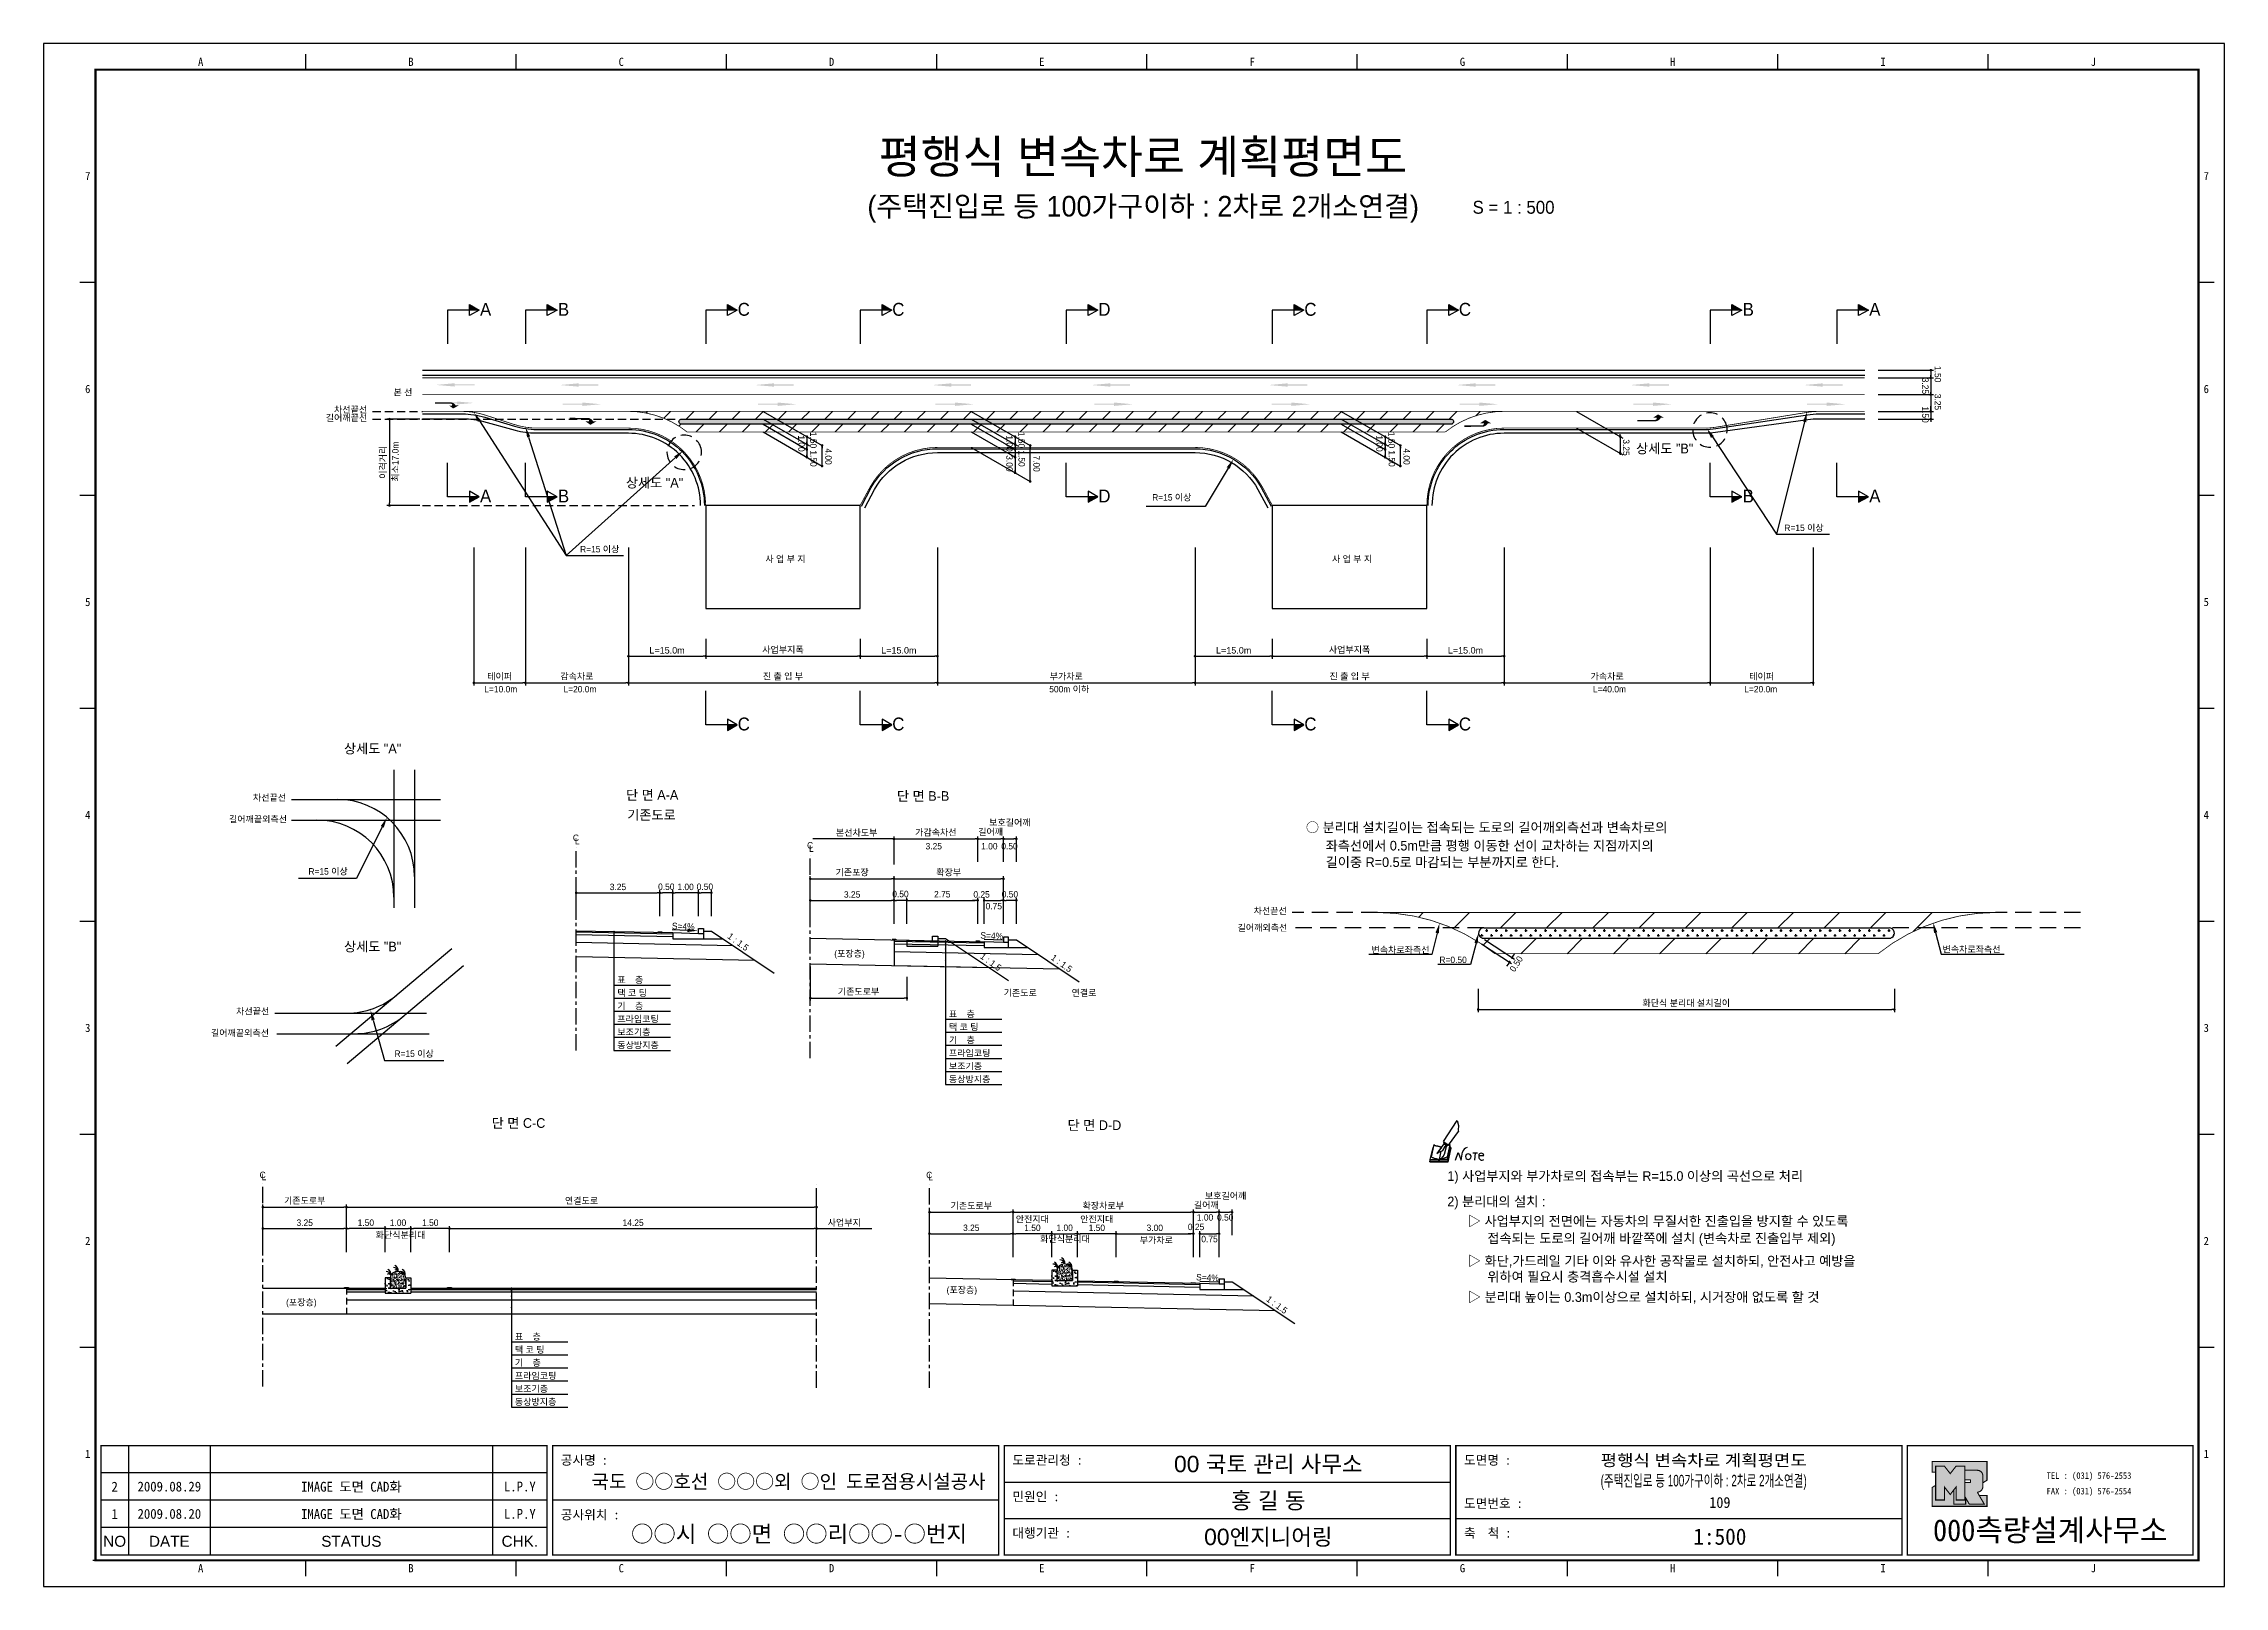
# Model space of a CAD drawing. Header units: millimetres. Extents: x 456 to 879, y 3 to 302.
import ezdxf
from ezdxf.enums import TextEntityAlignment as Align

# ---------------------------------------------------------------- set-up
doc = ezdxf.new("R2010")
doc.units = ezdxf.units.MM
doc.linetypes.add('CENTER', pattern=[50.8, 31.75, -6.35, 6.35, -6.35])
doc.linetypes.add('HIDDEN', pattern=[9.525, 6.35, -3.175])
for name, color, linetype in [('CC-GSTR-0004', 4, 'Continuous'), ('CM-LANE-0030', 30, 'Continuous'), ('CZ-DIMT-0002', 7, 'Continuous'), ('CZ-EXST-0002', 1, 'Continuous'), ('CZ-LIN1-0007', 7, 'Continuous'), ('CZ-LIN2-0003', 3, 'Continuous'), ('CZ-LINE-0001', 7, 'Continuous'), ('CZ-TEXT-BOX0', 7, 'Continuous'), ('TITLE', 7, 'Continuous')]:
    doc.layers.add(name, color=color, linetype=linetype)
doc.styles.add('견고딕', font='arial.ttf')
doc.styles.add('돋움', font='')
doc.styles.add('돋음체', font='')
doc.styles.get('돋움').set_extended_font_data('Dotum')
doc.styles.get('돋음체').set_extended_font_data('DotumChe')

msp = doc.modelspace()

# ---------------------------------------------------------------- texts
at = {"layer": 'CZ-DIMT-0002', "style": '돋움'}
for s, height, p in [('A', 2.5, (541.5, 250.52)), ('B', 2.5, (556.62, 250.52)), ('C', 2.5, (591.62, 250.52)), ('C', 2.5, (621.62, 250.52)), ('D', 2.5, (661.62, 250.52)), ('C', 2.5, (701.62, 250.52)), ('C', 2.5, (731.62, 250.52)), ('B', 2.5, (786.62, 250.52)), ('A', 2.5, (811.19, 250.52)), ('본 선', 1.25, (525.44, 234.41)), ('길어깨끝선', 1.25, (514.49, 229.46)), ('차선끝선', 1.25, (515.29, 231.05)), ('상세도 "B"', 1.875, (770.4, 223.51)), ('상세도 "A"', 1.875, (574.29, 216.87)), ('A', 2.5, (541.5, 214.3)), ('B', 2.5, (556.62, 214.3)), ('D', 2.5, (661.62, 214.3)), ('R=15 이상', 1.25, (674.71, 214.03)), ('B', 2.5, (786.62, 214.3)), ('A', 2.5, (811.19, 214.3)), ('R=15 이상', 1.25, (797.44, 208.12)), ('R=15 이상', 1.25, (563.65, 203.97)), ('사 업 부 지', 1.25, (599.71, 202.06)), ('사 업 부 지', 1.25, (709.71, 202.06)), ('L=10.0m', 1.25, (544.44, 176.81)), ('L=20.0m', 1.25, (559.82, 176.81)), ('500m 이하', 1.25, (654.8, 176.81)), ('L=40.0m', 1.25, (759.68, 176.81)), ('L=20.0m', 1.25, (789.04, 176.81)), ('C', 2.5, (591.62, 170.05)), ('C', 2.5, (621.62, 170.05)), ('C', 2.5, (701.62, 170.05)), ('C', 2.5, (731.62, 170.05)), ('차선끝선', 1.25, (499.54, 155.77)), ('길어깨끝외측선', 1.25, (497.31, 151.57)), ('C', 1.25, (559.03, 147.97)), ('L', 1.25, (559.29, 147.31)), ('C', 1.25, (604.49, 146.51)), ('L', 1.25, (604.75, 145.86)), ('R=15 이상', 1.25, (510.92, 141.45)), ('차선끝선', 1.25, (693.82, 133.8)), ('차선끝선', 1.25, (496.28, 114.29)), ('길어깨끝외측선', 1.25, (493.82, 110.1)), ('R=15 이상', 1.25, (527.62, 106.08)), ('C', 1.25, (498.21, 82.55)), ('L', 1.25, (498.48, 82.15)), ('C', 1.25, (627.62, 82.53)), ('L', 1.25, (627.88, 82.14))]:
    msp.add_text(s, height=height, dxfattribs=at).set_placement(p, align=Align.MIDDLE_CENTER)
for s, rotation, p in [('3.25', 270, (820.37, 237.25)), ('1.50', 270, (822.8, 239.53)), ('3.25', 270, (822.8, 234.14)), ('1.50', 270, (820.37, 231.69)), ('최소17.0m', 90, (524.59, 217.07))]:
    msp.add_text(s, height=1.25, rotation=rotation, dxfattribs=at).set_placement(p)
for s, p in [('○ 분리대 설치길이는 접속되는 도로의 길어깨외측선과 변속차로의', (700.74, 149.99)), ('좌측선에서 0.5m만큼 평행 이동한 선이 교차하는 지점까지의', (704.59, 146.44)), ('길이중 R=0.5로 마감되는 부분까지로 한다.', (704.59, 143.24)), ('1) 사업부지와 부가차로의 접속부는 R=15.0 이상의 곡선으로 처리', (728.2, 82.33)), ('2) 분리대의 설치 :', (728.2, 77.39)), ('▷ 사업부지의 전면에는 자동차의 무질서한 진출입을 방지할 수 있도록', (732.19, 73.59)), ('접속되는 도로의 길어깨 바깥쪽에 설치 (변속차로 진출입부 제외)', (735.97, 70.26)), ('▷ 화단,가드레일 기타 이와 유사한 공작물로 설치하되, 안전사고 예방을', (732.19, 65.86)), ('위하여 필요시 충격흡수시설 설치', (735.97, 62.79)), ('▷ 분리대 높이는 0.3m이상으로 설치하되, 시거장애 없도록 할 것', (732.19, 58.85))]:
    msp.add_text(s, height=1.875, dxfattribs=at).set_placement(p, align=Align.MIDDLE_LEFT)
for s, p in [('3.25', (626.91, 145.71)), ('1.00', (637.7, 145.71)), ('0.50', (641.61, 145.71)), ('길어깨외측선', (687.47, 129.89)), ('변속차로좌측선', (713.47, 125.6)), ('변속차로좌측선', (824.33, 125.71)), ('(포장층)', (609.18, 124.87)), ('R=0.50', (726.66, 123.66)), ('표    층', (567.07, 119.77)), ('택 코 팅', (567.07, 117.24)), ('기존도로', (642.07, 117.27)), ('연결로', (655.26, 117.27)), ('기    층', (567.07, 114.71)), ('표    층', (631.44, 113.15)), ('프라임코팅', (567.07, 112.17)), ('보조기층', (567.07, 109.64)), ('택 코 팅', (631.44, 110.62)), ('동상방지층', (567.07, 107.11)), ('프라임코팅', (631.44, 105.55)), ('기    층', (631.44, 108.09)), ('보조기층', (631.44, 103.02)), ('동상방지층', (631.44, 100.49)), ('사업부지', (607.91, 72.66)), ('안전지대', (644.42, 73.33)), ('안전지대', (656.92, 73.33)), ('1.00', (679.58, 73.68)), ('0.50', (683.49, 73.68)), ('화단식분리대', (520.15, 70.25)), ('화단식분리대', (649.15, 69.5)), ('부가차로', (668.48, 69.26)), ('(포장층)', (630.99, 59.6)), ('(포장층)', (502.77, 57.2)), ('표    층', (547.18, 50.54)), ('기    층', (547.18, 45.48)), ('택 코 팅', (547.18, 48.01)), ('프라임코팅', (547.18, 42.95)), ('보조기층', (547.18, 40.42)), ('동상방지층', (547.18, 37.89))]:
    msp.add_text(s, height=1.25, dxfattribs=at).set_placement(p)
for s, rotation, p in [('S=4%', 357.7094, (579.87, 130.79)), ('1 : 1.5', 323.8881, (590.53, 127.76)), ('S=4%', 357.7094, (639.76, 128.96)), ('1 : 1.5', 323.8881, (639.58, 123.87)), ('1 : 1.5', 323.8881, (653.33, 123.62)), ('S=4%', 357.7094, (681.64, 62.63)), ('1 : 1.5', 323.8881, (695.13, 57.34))]:
    msp.add_text(s, height=1.25, rotation=rotation, dxfattribs=at).set_placement(p, align=Align.MIDDLE_CENTER)
at = {"layer": 'CZ-DIMT-0002', "char_height": 1.25, "attachment_point": 5, "style": '돋움'}
for s, insert, rotation in [('1.00', (602.79, 224.48), 270), ('1.50', (605.12, 225.15), 270), ('1.00', (643.2, 224.48), 270), ('1.50', (645.53, 225.15), 270), ('1.00', (715.04, 224.48), 270), ('1.50', (717.37, 225.15), 270), ('3.25', (762.92, 223.71), 270), ('1.50', (605.15, 221.57), 270), ('4.00', (608.04, 221.95), 270), ('3.00', (643.2, 220.62), 270), ('1.50', (645.56, 221.57), 270), ('7.00', (648.45, 220.58), 270), ('1.50', (717.41, 221.57), 270), ('4.00', (720.3, 221.95), 270), ('\\A1;0.50', (741.59, 123.49), 57.1401)]:
    msp.add_mtext(s, dxfattribs=dict(at, insert=insert, rotation=rotation))
at = {"layer": 'CZ-DIMT-0002', "insert": (613.53, 148.89), "char_height": 1.25, "attachment_point": 5, "style": '돋움'}
msp.add_mtext('본선차도부', dxfattribs=at)
at = {"layer": 'CZ-LINE-0001', "insert": (521.64, 220.84), "char_height": 1.25, "attachment_point": 5, "rotation": 90, "style": '돋움'}
msp.add_mtext('\\A1;이격거리', dxfattribs=at)
at = {"layer": 'CZ-LINE-0001', "char_height": 1.25, "attachment_point": 5, "style": '돋움'}
for s, insert in [('\\A1;{\\fArial|b0|i0|c0|p32;L=15.0m}', (576.72, 184.34)), ('\\A1;사업부지폭', (599.22, 184.4)), ('\\A1;{\\fArial|b0|i0|c0|p32;L=15.0m}', (621.72, 184.34)), ('\\A1;{\\fArial|b0|i0|c0|p32;L=15.0m}', (686.72, 184.34)), ('\\A1;사업부지폭', (709.22, 184.4)), ('\\A1;{\\fArial|b0|i0|c0|p32;L=15.0m}', (731.72, 184.34)), ('\\A1;테이퍼', (544.22, 179.23)), ('\\A1;감속차로', (559.22, 179.23)), ('\\A1;진 출 입 부', (599.22, 179.23)), ('\\A1;부가차로', (654.22, 179.23)), ('\\A1;진 출 입 부', (709.22, 179.23)), ('\\A1;가속차로', (759.22, 179.23)), ('\\A1;테이퍼', (789.22, 179.23)), ('\\A1;가감속차선', (628.9, 148.95)), ('\\A1;길어깨', (639.53, 149.07)), ('\\A1;보호길어깨', (643.28, 150.87)), ('\\A1;기존포장', (612.65, 141.2)), ('\\A1;확장부', (631.4, 141.2)), ('\\A1;3.25', (567.19, 138.43)), ('\\A1;0.50', (576.57, 138.46)), ('\\A1;1.00', (580.32, 138.43)), ('\\A1;0.50', (584.07, 138.46)), ('\\A1;3.25', (612.65, 136.97)), ('\\A1;0.50', (622.03, 137.05)), ('\\A1;2.75', (630.15, 137.01)), ('\\A1;0.25', (637.78, 136.98)), ('\\A1;0.50', (643.28, 137)), ('\\A1;0.75', (640.15, 134.7)), ('\\A1;기존도로부', (613.9, 118.06)), ('\\A1;화단식 분리대 설치길이', (774.58, 115.84)), ('\\A1;기존도로부', (506.38, 77.5)), ('\\A1;연결도로', (560.13, 77.49)), ('\\A1;기존도로부', (635.78, 76.51)), ('\\A1;확장차로{\\fGulimChe|b0|i0|c129|p32;부}', (661.4, 76.51)), ('\\A1;길어깨', (681.41, 76.63)), ('\\A1;보호길어깨', (685.16, 78.43)), ('\\A1;3.25', (506.38, 73.27)), ('\\A1;1.50', (518.25, 73.27)), ('\\A1;1.00', (524.5, 73.27)), ('\\A1;1.50', (530.75, 73.27)), ('\\A1;14.25', (570.13, 73.27)), ('\\A1;3.25', (635.78, 72.28)), ('\\A1;1.50', (647.65, 72.28)), ('\\A1;1.00', (653.91, 72.28)), ('\\A1;1.50', (660.16, 72.28)), ('\\A1;3.00', (671.41, 72.28)), ('\\A1;0.25', (679.42, 72.45)), ('\\A1;0.75', (682.03, 70.1))]:
    msp.add_mtext(s, dxfattribs=dict(at, insert=insert))
at = {"layer": 'CZ-TEXT-BOX0', "style": '돋움'}
for s, p in [('상세도 "A"', (519.56, 165.28)), ('단 면 A-A', (573.83, 156.29)), ('단 면 B-B', (626.43, 156.08)), ('기존도로', (573.69, 152.4)), ('상세도 "B"', (519.57, 126.86)), ('단 면 C-C', (547.88, 92.62)), ('단 면 D-D', (659.69, 92.2))]:
    msp.add_text(s, height=1.875, dxfattribs=at).set_placement(p, align=Align.MIDDLE_CENTER)
at = {"layer": 'TITLE', "color": 3, "linetype": 'Continuous', "style": '돋음체'}
for s, p in [('A', (486.18, 298.55)), ('B', (527.01, 298.55)), ('C', (567.83, 298.55)), ('D', (608.66, 298.55)), ('E', (649.48, 298.55)), ('F', (690.31, 298.55)), ('G', (731.13, 298.55)), ('H', (771.96, 298.55)), ('I', (812.78, 298.55)), ('J', (853.61, 298.55)), ('7', (464.26, 276.38)), ('7', (875.53, 276.38)), ('6', (464.26, 235.05)), ('6', (875.53, 235.05)), ('5', (464.26, 193.72)), ('5', (875.53, 193.72)), ('4', (464.26, 152.39)), ('4', (875.53, 152.39)), ('3', (464.26, 111.07)), ('3', (875.53, 111.07)), ('2', (464.26, 69.74)), ('2', (875.53, 69.74)), ('1', (464.26, 28.41)), ('1', (875.53, 28.41)), ('A', (486.18, 6.23)), ('B', (527.01, 6.23)), ('C', (567.83, 6.23)), ('D', (608.66, 6.23)), ('E', (649.48, 6.23)), ('F', (690.31, 6.23)), ('G', (731.13, 6.23)), ('H', (771.96, 6.23)), ('I', (812.78, 6.23)), ('J', (853.61, 6.23))]:
    msp.add_text(s, height=1.59, dxfattribs=at).set_placement(p, align=Align.MIDDLE)
at = {"layer": 'TITLE', "style": '돋움'}
for s, height, p in [('평행식 변속차로 계획평면도', 6.5, (669.11, 280.16)), ('(주택진입로 등 100가구이하 : 2차로 2개소연결)', 4, (669.15, 270.53))]:
    msp.add_text(s, height=height, dxfattribs=at).set_placement(p, align=Align.MIDDLE_CENTER)
msp.add_text('S = 1 : 500', height=2.5, dxfattribs=at).set_placement((733.1, 270.32), align=Align.MIDDLE_LEFT)
at = {"layer": 'TITLE', "style": '돋음체'}
for s, p in [('공사명 : ', (556.1, 26.31)), ('도로관리청 :', (643.77, 26.31)), ('도면명 :', (731.44, 26.31)), ('민원인 :', (643.77, 19.23)), ('공사위치 :', (556.1, 15.7)), ('도면번호 :', (731.44, 17.91)), ('대행기관 :', (643.77, 12.16)), ('축  척 :', (731.44, 12.16))]:
    msp.add_text(s, height=1.804, dxfattribs=at).set_placement(p)
at = {"layer": 'TITLE', "color": 7, "linetype": 'Continuous'}
for s, height, style, p in [('00 국토 관리 사무소', 3.1832, '견고딕', (693.44, 26.48)), ('국도 ○○호선 ○○○외 ○인 도로점용시설공사', 2.7, '돋음체', (600.31, 23.09)), ('홍 길 동', 3.183, '견고딕', (693.44, 19.41)), ('○○시 ○○면 ○○리○○-○번지', 3.1832, '돋음체', (602.34, 12.93)), ('00엔지니어링', 3.183, '견고딕', (693.44, 12.34))]:
    msp.add_text(s, height=height, dxfattribs=dict(at, style=style)).set_placement(p, align=Align.MIDDLE)
at = {"layer": 'TITLE', "style": '돋움'}
for s, width, p, p2 in [('평행식 변속차로 계획평면도', 1.010039, (757.97, 26.05), (797.97, 26.05)), ('(주택진입로 등 100가구이하 : 2차로 2개소연결)', 0.590323, (757.97, 22.1), (797.97, 22.1))]:
    msp.add_text(s, height=2.25, dxfattribs=dict(at, width=width)).set_placement(p, p2, align=Align.FIT)
at = {"layer": 'TITLE', "color": 1, "linetype": 'Continuous', "style": '돋음체'}
msp.add_text('2', height=1.91, dxfattribs=at).set_placement((469.49, 22.06), align=Align.MIDDLE)
at = {"layer": 'TITLE', "linetype": 'Continuous'}
for s, height, style, p in [('2009.08.29', 1.91, '돋음체', (480.1, 22.06)), ('L.P.Y', 1.91, '돋음체', (548.14, 22.06)), ('1', 1.91, '돋음체', (469.49, 16.76)), ('2009.08.20', 1.91, '돋음체', (480.1, 16.76)), ('L.P.Y', 1.91, '돋음체', (548.14, 16.76)), ('109', 2.122, '돋음체', (781.11, 18.97)), ('1:500', 3.183, '돋음체', (781.11, 12.34)), ('NO', 2.122, '견고딕', (469.49, 11.45)), ('DATE', 2.122, '견고딕', (480.1, 11.45)), ('STATUS', 2.122, '견고딕', (515.44, 11.45)), ('CHK.', 2.122, '견고딕', (548.14, 11.45))]:
    msp.add_text(s, height=height, dxfattribs=dict(at, style=style)).set_placement(p, align=Align.MIDDLE)
at = {"layer": 'TITLE', "style": '돋음체'}
for p in [(515.44, 22.06), (515.44, 16.76)]:
    msp.add_text('IMAGE 도면 CAD화', height=1.9099, dxfattribs=at).set_placement(p, align=Align.MIDDLE)
at = {"layer": 'TITLE', "color": 180, "style": '돋음체'}
for s, p in [('TEL : (031) 576-2553', (844.54, 23.57)), ('FAX : (031) 576-2554', (844.54, 20.55))]:
    msp.add_text(s, height=1.2733, dxfattribs=at).set_placement(p)
msp.add_text('000측량설계사무소', height=4.244, dxfattribs=at).set_placement((845.24, 11.48), align=Align.CENTER)

# ---------------------------------------------------------------- blocks, each defined once
blk = doc.blocks.new('note')
for p, q in [((0.85, 3.5), (3.53, 7.57)), ((1.8, 2.79), (3.74, 5.46)), ((3.53, 7.57), (3.8, 6.64)), ((3.8, 6.64), (3.69, 5.72)), ((3.69, 5.72), (3.74, 5.46)), ((-1.24, 2.36), (-1.77, 0)), ((-1.77, 0), (1.77, 0)), ((-1.77, 0), (-1.77, -0.3)), ((-1.53, 0.52), (-1.55, 0.54)), ((-1.01, 2.9), (-1.53, 0.52)), ((-1.48, 0.48), (-1.53, 0.52)), ((-1.43, 0.44), (-1.48, 0.48)), ((-1.38, 0.41), (-1.43, 0.44)), ((-1.33, 0.4), (-1.38, 0.41)), ((-1.27, 0.37), (-1.33, 0.4)), ((-1.22, 0.35), (-1.27, 0.37)), ((-1.13, 2.36), (-1.24, 2.36)), ((-1.17, 0.33), (-1.22, 0.35)), ((-1.12, 0.32), (-1.17, 0.33)), ((-1.02, 0.25), (-1.12, 0.32)), ((-0.97, 0.22), (-1.02, 0.25)), ((-1, 2.9), (-1.01, 2.9)), ((-0.98, 2.85), (-1, 2.9)), ((-0.95, 2.8), (-0.98, 2.85)), ((-0.93, 0.21), (-0.97, 0.22)), ((-0.9, 2.75), (-0.95, 2.8)), ((-0.88, 0.19), (-0.93, 0.21)), ((-0.85, 2.72), (-0.9, 2.75)), ((-0.8, 0.18), (-0.88, 0.19)), ((-0.79, 2.69), (-0.85, 2.72)), ((-0.75, 0.17), (-0.8, 0.18)), ((-0.74, 2.68), (-0.79, 2.69)), ((-0.7, 0.16), (-0.75, 0.17)), ((-0.69, 2.65), (-0.74, 2.68)), ((-0.64, 0.15), (-0.7, 0.16)), ((-0.64, 2.65), (-0.69, 2.65)), ((-0.59, 2.63), (-0.64, 2.65)), ((-0.58, 0.14), (-0.64, 0.15)), ((-0.54, 2.62), (-0.59, 2.63)), ((-0.53, 0.13), (-0.58, 0.14)), ((-0.48, 2.61), (-0.54, 2.62)), ((-0.48, 0.12), (-0.53, 0.13)), ((-0.43, 2.61), (-0.48, 2.61)), ((-0.43, 0.11), (-0.48, 0.12)), ((0.75, 2.77), (-0.46, 1.16)), ((0.37, 2.24), (-0.46, 1.16)), ((-0.46, 1.16), (-0.08, 1.47)), ((-0.38, 2.59), (-0.43, 2.61)), ((-0.38, 0.08), (-0.43, 0.11)), ((-0.33, 2.59), (-0.38, 2.59)), ((-0.29, 0.06), (-0.38, 0.08)), ((-0.27, 2.58), (-0.33, 2.59)), ((-0.23, 0.05), (-0.29, 0.06)), ((-0.22, 2.57), (-0.27, 2.58)), ((-0.16, 0.04), (-0.23, 0.05)), ((-0.17, 2.56), (-0.22, 2.57)), ((-0.12, 2.55), (-0.17, 2.56)), ((-0.11, 0.03), (-0.16, 0.04)), ((-0.07, 2.53), (-0.12, 2.55)), ((-0.04, 0.02), (-0.11, 0.03)), ((-0.08, 1.47), (0.72, 1.75)), ((-0.01, 2.51), (-0.07, 2.53)), ((-0.05, -0.3), (-0.05, 0)), ((0, 0), (-0.04, 0.02)), ((0.04, 2.5), (-0.01, 2.51)), ((0.37, 1.63), (0, 0)), ((0, 0), (1.6, 0.53)), ((0, 0), (1.65, 0.18)), ((0, 0.01), (0.06, 0.04)), ((0, -0.3), (0, 0)), ((0.09, 2.48), (0.04, 2.5)), ((0.05, -0.3), (0.05, 0)), ((0.06, 0.04), (0.11, 0.07)), ((0.14, 2.48), (0.09, 2.48)), ((0.11, 0.07), (0.16, 0.09)), ((0.2, 2.47), (0.14, 2.48)), ((0.16, 0.09), (0.21, 0.12)), ((0.26, 2.43), (0.18, 2.46)), ((0.21, 0.12), (0.27, 0.14)), ((0.34, 2.4), (0.26, 2.43)), ((0.27, 0.14), (0.36, 0.19)), ((0.45, 2.37), (0.34, 2.4)), ((0.36, 0.19), (0.41, 0.22)), ((0.41, 0.22), (0.46, 0.27)), ((0.46, 0.27), (0.51, 0.3)), ((0.51, 0.3), (0.56, 0.34)), ((0.56, 0.34), (0.6, 0.4)), ((0.6, 0.4), (0.64, 0.45)), ((0.64, 0.45), (0.67, 0.51)), ((0.67, 0.51), (0.74, 0.58)), ((0.72, 1.75), (1.16, 2.53)), ((0.74, 0.58), (0.79, 0.63)), ((1, 3.1), (0.75, 2.77)), ((0.79, 0.63), (0.83, 0.68)), ((0.83, 0.68), (0.86, 0.73)), ((0.85, 3.5), (1.8, 2.79)), ((1, 3.4), (0.85, 3.21)), ((0.85, 3.21), (1.52, 2.71)), ((0.86, 0.73), (0.89, 0.79)), ((0.89, 0.84), (0.92, 0.89)), ((0.89, 0.79), (0.89, 0.84)), ((0.92, 0.89), (0.96, 0.95)), ((0.96, 0.95), (1.01, 0.97)), ((1.47, 2.74), (1.01, 0.97)), ((1.16, 2.53), (1.37, 2.82)), ((2.13, 2.84), (1.44, 2.63)), ((1.52, 2.71), (1.66, 2.9)), ((1.6, 0.53), (2.13, 2.84)), ((1.65, 0.18), (2.19, 2.48)), ((1.77, 0), (2.3, 2.36)), ((1.77, -0.3), (2.3, 2.07)), ((1.77, -0.38), (2.3, 1.99)), ((1.77, -0.44), (2.3, 1.93)), ((1.77, 0), (1.77, -0.3)), ((2.19, 2.48), (2.04, 2.47)), ((2.3, 2.36), (2.16, 2.36)), ((2.3, 2.36), (2.3, 2.07)), ((3.21, -0.08), (3.68, 1.4)), ((3.68, 1.4), (4.26, -0.14)), ((4.26, -0.14), (4.56, 1.44)), ((6.55, 1.34), (7.46, 1.34)), ((7.01, 1.34), (6.87, -0.11)), ((7.71, 0.77), (7.71, 0.55)), ((7.71, 0.77), (8.67, 0.77)), ((-1.77, -0.3), (1.77, -0.3)), ((-1.77, -0.43), (-1.77, -0.3)), ((-1.77, -0.37), (1.77, -0.37)), ((-1.77, -0.43), (1.77, -0.43))]:
    blk.add_line(p, q)
for centre, major_axis, start_param, end_param in [((0.4, 2.31), (0.0702, 0.0702), 3.283946, 6.425539), ((5.68, 1.23), (-0.806, 0.806), -0.591174, 0.597824), ((5.66, 0.58), (-0.378, 0.378), 3.926991, 10.210176), ((8.3, 0.49), (0.422, 0.422), 2.265602, 4.634911), ((8.19, 0.77), (-0.342, 0.342), 3.926991, 7.068583)]:
    blk.add_ellipse(centre, major_axis=major_axis, ratio=1, start_param=start_param, end_param=end_param)
blk = doc.blocks.new('_Dot')
at = {"color": 0, "linetype": 'ByBlock', "lineweight": -2}
blk.add_line((-0.5, 0), (-1, 0), dxfattribs=at)
at = {"color": 0, "linetype": 'ByBlock', "const_width": 0.5}
blk.add_lwpolyline([(-0.25, 0, 1), (0.25, 0, 1)], format="xyb", close=True, dxfattribs=at)

# ---------------------------------------------------------------- hatches: boundary and pattern name
at = {"layer": 'CM-LANE-0030'}
h = msp.add_hatch(dxfattribs=at)
h.set_pattern_fill('ANSI31', color=256, style=0)
h.set_pattern_definition([(45, (-1023.2153, 4.072), (-2.245064, 2.245064), [])])
h.paths.add_polyline_path([(727.82, 226.72, -0.170323), (739.22, 230.72), (569.22, 230.72, -0.170323), (580.62, 226.72)])
h.paths.add_polyline_path([(579.39, 228.22, 0.001926), (579.27, 228.29, -0.750696), (579.54, 229.22), (728.9, 229.22, -0.750696), (729.17, 228.29, 0.001926), (729.05, 228.22)], flags=16)
h = msp.add_hatch(dxfattribs=at)
h.set_pattern_fill('ANSI31', color=256, scale=2, style=0)
h.set_pattern_definition([(45, (-591.232, -328.1766), (-4.490128, 4.490128), [])])
h.paths.add_polyline_path([(714.62, 133.47, -0.170323), (737.42, 125.47), (811.82, 125.47, -0.170323), (834.62, 133.47)])
h.paths.add_polyline_path([(813.98, 130.47, -0.750696), (814.52, 128.62, 0.001926), (814.27, 128.47), (734.97, 128.47, 0.001926), (734.72, 128.62, -0.750696), (735.26, 130.47)], flags=16)
at = {"layer": 'CZ-EXST-0002'}
h = msp.add_hatch(dxfattribs=at)
h.set_pattern_fill('AR-SAND', color=256, scale=0.01, style=0)
h.set_pattern_definition([(37.5, (-586.11565, 3543.42517), (-0.016000313, 0.489413237), [0, -0.38608, 0, -0.4318, 0, -0.41275]), (7.5, (-586.11565, 3543.4252), (0.44952328, 0.7168251), [0, -0.20828, 0, -0.34798, 0, -0.13335]), (327.5, (-586.42807, 3543.42517), (0.79099237, 0.001437185), [0, -0.127, 0, -0.4572, 0, -0.5969]), (317.5, (-586.42807, 3543.4252), (0.76355645, 0.22292932), [0, -0.0635, 0, -0.29972, 0, -0.3429])])
edge = h.paths.add_edge_path()
edge.add_ellipse((524.5, 62.58), major_axis=(-1.5, 0), ratio=0.829212, start_angle=180, end_angle=360)
edge.add_line((523, 62.58), (523, 60.58))
edge.add_line((523, 60.58), (526, 60.58))
edge.add_line((526, 60.58), (526, 62.58))
h = msp.add_hatch(dxfattribs=at)
h.set_pattern_fill('AR-CONC', color=256, scale=0.01, style=0)
h.set_pattern_definition([(50, (-456.7128, 3544.8883), (1.8218467, -0.15939086), [0.1905, -2.0955]), (355, (-456.7128, 3544.8883), (-0.3524283, 1.9105664), [0.1524, -1.6764]), (100.451, (-456.561, 3544.875), (1.469425, 1.7511669), [0.1619, -1.7809]), (46.1842, (-456.7128, 3545.3963), (2.7107904, -0.4204233), [0.28575, -3.14325]), (96.6356, (-456.487, 3545.3613), (2.3740423, 2.4742556), [0.24285, -2.67135]), (351.184, (-456.7128, 3545.3963), (2.374046, 2.4742512), [0.2286, -2.5146]), (21, (-456.4588, 3545.2693), (1.5161488, -1.0226552), [0.1905, -2.0955]), (326, (-456.4588, 3545.2693), (0.6180203, 1.8418797), [0.1524, -1.6764]), (71.4514, (-456.3324, 3545.1841), (2.1341649, 0.8192286), [0.1619, -1.7809]), (37.5, (-456.7128, 3544.88835), (0.03088603, 0.84555039), [0, -1.65608, 0, -1.7018, 0, -1.68275]), (7.5, (-456.7128, 3544.8883), (0.66819663, 1.00180575), [0, -0.97028, 0, -1.61798, 0, -0.64135]), (327.5, (-457.2792, 3544.88835), (1.35590595, -0.05728744), [0, -0.635, 0, -1.9812, 0, -2.6289]), (317.5, (-457.5332, 3544.8883), (1.4812918, 0.2542649), [0, -0.8255, 0, -1.31572, 0, -1.8669])])
h.paths.add_polyline_path([(656.41, 61.04), (656.41, 64.04), (655.41, 64.04), (655.41, 62.04), (652.41, 62.04), (652.41, 64.04), (651.41, 64.04), (651.41, 61.04)])
h = msp.add_hatch(dxfattribs=at)
h.set_pattern_fill('AR-SAND', color=256, scale=0.01, style=0)
h.set_pattern_definition([(37.5, (-456.71278, 3544.88835), (-0.016000313, 0.489413237), [0, -0.38608, 0, -0.4318, 0, -0.41275]), (7.5, (-456.7128, 3544.88835), (0.44952328, 0.7168251), [0, -0.20828, 0, -0.34798, 0, -0.13335]), (327.5, (-457.0252, 3544.88835), (0.79099237, 0.001437185), [0, -0.127, 0, -0.4572, 0, -0.5969]), (317.5, (-457.0252, 3544.88835), (0.76355645, 0.22292932), [0, -0.0635, 0, -0.29972, 0, -0.3429])])
edge = h.paths.add_edge_path()
edge.add_ellipse((653.91, 64.04), major_axis=(-1.5, 0), ratio=0.829212, start_angle=180, end_angle=360)
edge.add_line((652.41, 64.04), (652.41, 62.04))
edge.add_line((652.41, 62.04), (655.41, 62.04))
edge.add_line((655.41, 62.04), (655.41, 64.04))
h = msp.add_hatch(dxfattribs=at)
h.set_pattern_fill('AR-CONC', color=256, scale=0.01, style=0)
h.set_pattern_definition([(50, (-586.1156, 3543.4252), (1.8218467, -0.15939086), [0.1905, -2.0955]), (355, (-586.1156, 3543.4252), (-0.3524283, 1.9105664), [0.1524, -1.6764]), (100.451, (-585.9638, 3543.4119), (1.469425, 1.7511669), [0.1619, -1.7809]), (46.1842, (-586.1156, 3543.9332), (2.7107904, -0.4204233), [0.28575, -3.14325]), (96.6356, (-585.8897, 3543.8981), (2.3740423, 2.4742556), [0.24285, -2.67135]), (351.184, (-586.1156, 3543.9332), (2.374046, 2.4742512), [0.2286, -2.5146]), (21, (-585.8616, 3543.8062), (1.5161488, -1.0226552), [0.1905, -2.0955]), (326, (-585.8616, 3543.8062), (0.6180203, 1.8418797), [0.1524, -1.6764]), (71.4514, (-585.7353, 3543.721), (2.1341649, 0.8192286), [0.1619, -1.7809]), (37.5, (-586.11565, 3543.4252), (0.03088603, 0.84555039), [0, -1.65608, 0, -1.7018, 0, -1.68275]), (7.5, (-586.1156, 3543.4252), (0.66819663, 1.00180575), [0, -0.97028, 0, -1.61798, 0, -0.64135]), (327.5, (-586.68207, 3543.4252), (1.35590595, -0.05728744), [0, -0.635, 0, -1.9812, 0, -2.6289]), (317.5, (-586.9361, 3543.4252), (1.4812918, 0.2542649), [0, -0.8255, 0, -1.31572, 0, -1.8669])])
h.paths.add_polyline_path([(527, 59.58), (527, 62.58), (526, 62.58), (526, 60.58), (523, 60.58), (523, 62.58), (522, 62.58), (522, 59.58)])
at = {"layer": 'CZ-LIN1-0007'}
for points in [[(535.52, 236.18), (535.52, 235.96), (539.35, 235.96), (539.35, 235.75), (535.52, 235.75), (535.52, 235.53), (531.87, 235.85)], [(559.57, 236.16), (559.57, 235.94), (563.39, 235.94), (563.39, 235.73), (559.57, 235.73), (559.57, 235.51), (555.92, 235.83)], [(597.48, 236.16), (597.48, 235.94), (601.31, 235.94), (601.31, 235.73), (597.48, 235.73), (597.48, 235.51), (593.83, 235.83)], [(631.89, 236.16), (631.89, 235.94), (635.71, 235.94), (635.71, 235.73), (631.89, 235.73), (631.89, 235.51), (628.23, 235.83)], [(662.78, 236.16), (662.78, 235.94), (666.6, 235.94), (666.6, 235.73), (662.78, 235.73), (662.78, 235.51), (659.13, 235.83)], [(697.18, 236.16), (697.18, 235.94), (701.01, 235.94), (701.01, 235.73), (697.18, 235.73), (697.18, 235.51), (693.53, 235.83)], [(733.69, 236.16), (733.69, 235.94), (737.52, 235.94), (737.52, 235.73), (733.69, 235.73), (733.69, 235.51), (730.04, 235.83)], [(767.39, 236.16), (767.39, 235.94), (771.22, 235.94), (771.22, 235.73), (767.39, 235.73), (767.39, 235.51), (763.74, 235.83)], [(801.09, 236.16), (801.09, 235.94), (804.92, 235.94), (804.92, 235.73), (801.09, 235.73), (801.09, 235.51), (797.44, 235.83)], [(534.79, 232.46, -0.267976), (535.69, 231.86), (536.25, 231.86), (535.22, 231.28), (534.39, 231.85), (535, 231.85, 0.504994), (534.72, 232.22), (531.67, 232.24), (531.67, 232.48)], [(535.92, 232.63), (535.92, 232.44), (532.49, 232.44), (532.49, 232.25), (535.92, 232.25), (535.92, 232.06), (539.19, 232.35)], [(560.3, 232.43), (560.3, 232.21), (556.48, 232.21), (556.48, 232), (560.3, 232), (560.3, 231.78), (563.95, 232.1)], [(561.36, 229.45, -0.267976), (562.39, 228.76), (563.01, 228.77), (561.84, 228.11), (560.9, 228.76), (561.59, 228.76, 0.504994), (561.28, 229.18), (557.82, 229.2), (557.82, 229.47)], [(598.22, 232.43), (598.22, 232.21), (594.39, 232.21), (594.39, 232), (598.22, 232), (598.22, 231.78), (601.87, 232.1)], [(632.62, 232.43), (632.62, 232.21), (628.79, 232.21), (628.79, 232), (632.62, 232), (632.62, 231.78), (636.27, 232.1)], [(663.51, 232.43), (663.51, 232.21), (659.69, 232.21), (659.69, 232), (663.51, 232), (663.51, 231.78), (667.16, 232.1)], [(697.92, 232.43), (697.92, 232.21), (694.09, 232.21), (694.09, 232), (697.92, 232), (697.92, 231.78), (701.57, 232.1)], [(734.42, 232.43), (734.42, 232.21), (730.6, 232.21), (730.6, 232), (734.42, 232), (734.42, 231.78), (738.08, 232.1)], [(735.05, 227.73, 0.267976), (736.08, 228.42), (736.71, 228.41), (735.54, 229.07), (734.59, 228.42), (735.29, 228.42, -0.504994), (734.98, 228), (731.51, 227.98), (731.52, 227.71)], [(768.13, 232.43), (768.13, 232.21), (764.3, 232.21), (764.3, 232), (768.13, 232), (768.13, 231.78), (771.78, 232.1)], [(768.61, 228.79, 0.267976), (769.64, 229.48), (770.27, 229.48), (769.1, 230.13), (768.16, 229.49), (768.85, 229.48, -0.504994), (768.54, 229.06), (765.08, 229.04), (765.08, 228.77)], [(801.83, 232.43), (801.83, 232.21), (798, 232.21), (798, 232), (801.83, 232), (801.83, 231.78), (805.48, 232.1)], [(575.69, 129.61), (575.69, 129.74), (574.94, 129.75), (574.94, 129.63)], [(621.15, 128.15), (621.15, 128.28), (620.4, 128.29), (620.4, 128.17)], [(637.4, 127.83), (637.4, 127.95), (636.65, 127.97), (636.65, 127.84)], [(514.88, 60.58), (514.88, 60.7), (514.13, 60.7), (514.13, 60.58)], [(534.88, 60.58), (534.88, 60.7), (534.13, 60.7), (534.13, 60.58)], [(644.28, 62.2), (644.28, 62.32), (643.53, 62.34), (643.53, 62.21)], [(664.28, 61.8), (664.28, 61.92), (663.53, 61.94), (663.53, 61.81)], [(679.28, 61.5), (679.28, 61.62), (678.53, 61.64), (678.53, 61.51)]]:
    msp.add_hatch(color=256, dxfattribs=at).paths.add_polyline_path(points)
at = {"layer": 'CZ-LIN2-0003'}
h = msp.add_hatch(dxfattribs=at)
h.set_pattern_fill('CROSS', color=256, scale=0.075, style=0)
h.set_pattern_definition([(0, (-1023.21535, 4.07195), (0.47625, 0.47625), [0.238125, -0.714375]), (90, (-1023.0963, 3.9529), (-0.47625, 0.47625), [0.238125, -0.714375])])
h.paths.add_polyline_path([(729.05, 228.22, -0.001926), (729.17, 228.29, 0.750696), (728.9, 229.22), (579.54, 229.22, 0.750696), (579.27, 228.29, -0.001926), (579.39, 228.22)])
h = msp.add_hatch(dxfattribs=at)
h.set_pattern_fill('CROSS', color=256, scale=0.15, style=0)
h.set_pattern_definition([(0, (-591.2321, -328.1766), (0.9525, 0.9525), [0.47625, -1.42875]), (90, (-590.9939, -328.4147), (-0.9525, 0.9525), [0.47625, -1.42875])])
h.paths.add_polyline_path([(735.26, 130.47, 0.750696), (734.72, 128.62, -0.001926), (734.97, 128.47), (814.27, 128.47, -0.001926), (814.52, 128.62, 0.750696), (813.98, 130.47)])
at = {"layer": 'CZ-LINE-0001'}
for points in [[(538.34, 251.48), (538.34, 250.38), (540.24, 250.38)], [(553.46, 251.48), (553.46, 250.38), (555.36, 250.38)], [(588.46, 251.48), (588.46, 250.38), (590.36, 250.38)], [(618.46, 251.48), (618.46, 250.38), (620.36, 250.38)], [(658.46, 251.48), (658.46, 250.38), (660.36, 250.38)], [(698.46, 251.48), (698.46, 250.38), (700.36, 250.38)], [(728.46, 251.48), (728.46, 250.38), (730.36, 250.38)], [(783.46, 251.48), (783.46, 250.38), (785.36, 250.38)], [(808.04, 251.48), (808.04, 250.38), (809.94, 250.38)], [(540.24, 214.16), (538.34, 214.16), (538.34, 213.07)], [(555.36, 214.16), (553.46, 214.16), (553.46, 213.07)], [(660.36, 214.16), (658.46, 214.16), (658.46, 213.07)], [(785.36, 214.16), (783.46, 214.16), (783.46, 213.07)], [(809.94, 214.16), (808.04, 214.16), (808.04, 213.07)], [(590.36, 169.92), (588.46, 169.92), (588.46, 168.82)], [(620.36, 169.92), (618.46, 169.92), (618.46, 168.82)], [(700.36, 169.92), (698.46, 169.92), (698.46, 168.82)], [(730.36, 169.92), (728.46, 169.92), (728.46, 168.82)]]:
    msp.add_hatch(color=256, dxfattribs=at).paths.add_polyline_path(points)
at = {"layer": 'TITLE', "ltscale": 150}
h = msp.add_hatch(color=8, dxfattribs=at)
edge = h.paths.add_edge_path()
edge.add_line((832.97, 26.93), (822.3, 26.93))
edge.add_line((822.3, 26.93), (822.3, 24.85))
edge.add_line((822.3, 24.85), (823.01, 24.85))
edge.add_line((823.01, 24.85), (823.01, 26.03))
edge.add_line((823.01, 26.03), (824.7, 26.03))
edge.add_line((824.7, 26.03), (825.83, 24.58))
edge.add_line((825.83, 24.58), (826.96, 26.03))
edge.add_line((826.96, 26.03), (828.65, 26.03))
edge.add_line((828.65, 26.03), (828.65, 25.23))
edge.add_line((828.65, 25.23), (831.09, 25.23))
edge.add_arc((831.09, 24.16), 1.07, 0, 90, ccw=False)
edge.add_line((832.16, 24.16), (832.16, 22.8))
edge.add_line((832.16, 22.8), (832.97, 23.3))
edge.add_line((832.97, 23.3), (832.97, 26.93))
h.paths.add_polyline_path([(826.51, 21.41), (825.83, 20.53), (824.7, 21.98), (824.7, 19.47), (823.01, 19.47), (823.01, 22.32), (822.3, 21.88), (822.3, 18.24), (832.97, 18.24), (832.97, 20.32), (831.47, 20.32), (832.43, 18.67), (829.52, 18.67), (828.82, 19.88), (828.82, 18.67), (826.51, 18.67)])
msp.add_hatch(color=5, dxfattribs=at).paths.add_polyline_path([(828.65, 26.03), (826.96, 26.03), (825.83, 24.58), (824.7, 26.03), (823.01, 26.03), (823.01, 19.47), (824.7, 19.47), (824.7, 21.98), (825.83, 20.53), (826.96, 21.98), (826.96, 19.47), (828.65, 19.47)])
h = msp.add_hatch(color=161, dxfattribs=at)
edge = h.paths.add_edge_path()
edge.add_arc((831.09, 24.16), 1.07, 360, 450)
edge.add_line((831.09, 25.23), (828.65, 25.23))
edge.add_line((828.65, 25.23), (828.65, 23.38))
edge.add_line((828.65, 23.38), (829.64, 23.38))
edge.add_arc((829.64, 23.26), 0.113, 0, 90, ccw=False)
edge.add_line((829.76, 23.26), (829.76, 22.95))
edge.add_arc((829.64, 22.95), 0.113, 270, 360, ccw=False)
edge.add_line((829.64, 22.84), (828.65, 22.84))
edge.add_line((828.65, 22.84), (828.65, 19.47))
edge.add_line((828.65, 19.47), (826.96, 19.47))
edge.add_line((826.96, 19.47), (826.96, 21.98))
edge.add_line((826.96, 21.98), (826.51, 21.41))
edge.add_line((826.51, 21.41), (826.51, 18.67))
edge.add_line((826.51, 18.67), (828.82, 18.67))
edge.add_line((828.82, 18.67), (828.82, 19.88))
edge.add_line((828.82, 19.88), (829.52, 18.67))
edge.add_line((829.52, 18.67), (832.43, 18.67))
edge.add_line((832.43, 18.67), (831.09, 20.99))
edge.add_arc((831.09, 22.06), 1.07, 270, 360)
edge.add_line((832.16, 22.06), (832.16, 24.16))

# ---------------------------------------------------------------- linework, layer by layer
at = {"color": 0, "linetype": 'ByBlock', "lineweight": -2}
for p, q in [((822.05, 238.47), (822.05, 238.22)), ((822.05, 237.47), (822.05, 237.72)), ((822.05, 236.97), (822.05, 236.72)), ((822.05, 234.22), (822.05, 234.47)), ((822.05, 233.72), (822.05, 233.47)), ((822.05, 230.97), (822.05, 231.22)), ((822.05, 230.97), (822.05, 231.22)), ((822.05, 228.97), (822.05, 228.72)), ((822.05, 228.97), (822.05, 228.72)), ((603.86, 225.56), (603.86, 225.31)), ((603.86, 224.56), (603.86, 224.81)), ((644.28, 225.56), (644.28, 225.31)), ((644.28, 224.56), (644.28, 224.81)), ((716.12, 225.56), (716.12, 225.31)), ((716.12, 224.56), (716.12, 224.81)), ((761.77, 226.06), (761.77, 226.31)), ((761.77, 225.56), (761.77, 225.31)), ((603.86, 224.06), (603.86, 223.81)), ((603.86, 223.56), (603.86, 223.81)), ((603.86, 222.06), (603.86, 222.31)), ((606.82, 223.85), (606.82, 223.6)), ((606.82, 220.35), (606.82, 220.6)), ((644.28, 224.06), (644.28, 223.81)), ((644.28, 223.56), (644.28, 223.81)), ((644.28, 222.06), (644.28, 222.31)), ((647.23, 223.85), (647.23, 223.6)), ((716.12, 224.06), (716.12, 223.81)), ((716.12, 223.56), (716.12, 223.81)), ((716.12, 222.06), (716.12, 222.31)), ((719.08, 223.85), (719.08, 223.6)), ((719.08, 220.35), (719.08, 220.6)), ((761.77, 222.81), (761.77, 223.06)), ((644.28, 219.06), (644.28, 219.31)), ((647.23, 217.35), (647.23, 217.6)), ((620.53, 147.75), (620.28, 147.75)), ((740.11, 123.66), (739.98, 123.45)), ((740.93, 124.92), (741.06, 125.13)), ((606, 72.13), (606.25, 72.13))]:
    msp.add_line(p, q, dxfattribs=at)
at = {"color": 0, "linetype": 'ByBlock', "const_width": 0.25}
for points in [[(822.05, 238.59, 1), (822.05, 238.84, 1)], [(822.05, 237.09, 1), (822.05, 237.34, 1)], [(822.05, 237.34, 1), (822.05, 237.09, 1)], [(822.05, 233.84, 1), (822.05, 234.09, 1)], [(822.05, 234.09, 1), (822.05, 233.84, 1)], [(822.05, 230.84, 1), (822.05, 230.59, 1)], [(822.05, 230.84, 1), (822.05, 230.59, 1)], [(822.05, 229.09, 1), (822.05, 229.34, 1)], [(822.05, 229.09, 1), (822.05, 229.34, 1)], [(603.86, 225.69, 1), (603.86, 225.94, 1)], [(603.86, 224.44, 1), (603.86, 224.19, 1)], [(603.86, 224.19, 1), (603.86, 224.44, 1)], [(644.28, 225.69, 1), (644.28, 225.94, 1)], [(644.28, 224.44, 1), (644.28, 224.19, 1)], [(644.28, 224.19, 1), (644.28, 224.44, 1)], [(716.12, 225.69, 1), (716.12, 225.94, 1)], [(716.12, 224.19, 1), (716.12, 224.44, 1)], [(716.12, 224.44, 1), (716.12, 224.19, 1)], [(761.77, 225.94, 1), (761.77, 225.69, 1)], [(761.77, 225.69, 1), (761.77, 225.94, 1)], [(603.86, 223.44, 1), (603.86, 223.19, 1)], [(603.86, 221.94, 1), (603.86, 221.69, 1)], [(606.82, 223.98, 1), (606.82, 224.23, 1)], [(606.82, 220.23, 1), (606.82, 219.98, 1)], [(644.28, 223.44, 1), (644.28, 223.19, 1)], [(644.28, 221.94, 1), (644.28, 221.69, 1)], [(647.23, 223.98, 1), (647.23, 224.23, 1)], [(716.12, 223.44, 1), (716.12, 223.19, 1)], [(716.12, 221.94, 1), (716.12, 221.69, 1)], [(719.08, 223.98, 1), (719.08, 224.23, 1)], [(719.08, 220.23, 1), (719.08, 219.98, 1)], [(761.77, 222.69, 1), (761.77, 222.44, 1)], [(644.28, 218.94, 1), (644.28, 218.69, 1)], [(647.23, 217.23, 1), (647.23, 216.98, 1)], [(620.65, 147.75, 1), (620.9, 147.75, 1)], [(740.18, 123.76, 1), (740.32, 123.97, 1)], [(740.86, 124.81, 1), (740.72, 124.6, 1)], [(605.88, 72.13, 1), (605.63, 72.13, 1)]]:
    msp.add_lwpolyline(points, format="xyb", close=True, dxfattribs=at)
at = {"layer": 'CC-GSTR-0004'}
for p, q in [((577.82, 129.57), (582.82, 129.37)), ((577.82, 129.57), (577.82, 128.37)), ((577.82, 128.37), (583.82, 128.37)), ((582.82, 130.37), (583.82, 130.37)), ((582.82, 129.37), (582.82, 130.37)), ((582.82, 129.37), (583.82, 129.37)), ((583.82, 130.37), (583.82, 128.37))]:
    msp.add_line(p, q, dxfattribs=at)
for points in [[(529.22, 238.72), (809.22, 238.72)], [(529.22, 237.72), (809.22, 237.72)], [(643.03, 127.66), (642.03, 127.66), (638.28, 127.81), (638.28, 126.66), (643.03, 126.66), (643.03, 128.66), (642.03, 128.66), (642.03, 127.66)], [(684.91, 61.33), (683.91, 61.33), (680.16, 61.48), (680.16, 60.33), (684.91, 60.33), (684.91, 62.33), (683.91, 62.33), (683.91, 61.33)]]:
    msp.add_lwpolyline(points, dxfattribs=at)
for points in [[(529.22, 230.22), (537.02, 230.22, -0.072993), (541.33, 229.58), (541.33, 229.58), (547.11, 227.85), (547.11, 227.85, 0.072993), (551.42, 227.22), (569.22, 227.22, -0.414214), (583.97, 212.47)], [(583.22, 212.47, 0.414214), (569.22, 226.47), (551.24, 226.47, -0.067192), (547.27, 227), (541.17, 228.68, 0.067192), (537.19, 229.22), (529.22, 229.22)], [(724.47, 212.47, -0.414214), (739.22, 227.22), (778.1, 227.22), (778.1, 227.22, 0.03724), (780.33, 227.38), (798.11, 230.05, -0.03724), (800.34, 230.22), (800.34, 230.22), (809.22, 230.22)], [(809.22, 229.22), (800.25, 229.22), (800.25, 229.22, 0.034174), (798.2, 229.08), (780.24, 226.61), (780.24, 226.61, -0.034174), (778.19, 226.47), (778.19, 226.47), (739.22, 226.47, 0.414214), (725.22, 212.47)], [(614.44, 212.35), (616.35, 215.93, -0.271285), (629.22, 223.47), (679.22, 223.47, -0.271285), (692.08, 215.93), (694, 212.35)], [(615.1, 211.99), (617.01, 215.57, -0.27114), (629.22, 222.72), (679.22, 222.72, -0.27114), (691.43, 215.57), (693.34, 211.99)]]:
    msp.add_lwpolyline(points, format="xyb", dxfattribs=at)
at = {"layer": 'CM-LANE-0030', "const_width": 0.15}
msp.add_lwpolyline([(529.22, 233.97), (809.22, 233.97)], dxfattribs=at)
for points in [[(569.22, 230.72), (739.22, 230.72, 0.170323), (727.82, 226.72), (580.62, 226.72, 0.170323)], [(811.82, 125.47), (737.42, 125.47, 0.170323), (714.62, 133.47), (834.62, 133.47, 0.170323)]]:
    msp.add_lwpolyline(points, format="xyb", close=True, dxfattribs=at)
at = {"layer": 'CZ-EXST-0002'}
for p, q in [((523.71, 161.17), (523.71, 134.39)), ((527.69, 161.17), (527.69, 134.39)), ((503.81, 155.43), (532.76, 155.43)), ((503.81, 151.42), (532.76, 151.42)), ((604.53, 128.49), (623.28, 128.11)), ((623.28, 128.11), (628.28, 127.91)), ((623.28, 128.11), (623.28, 126.91)), ((628.28, 128.91), (629.28, 128.91)), ((628.28, 127.91), (628.28, 128.91)), ((628.28, 127.91), (629.28, 127.91)), ((629.28, 128.91), (629.28, 126.91)), ((629.28, 128.41), (630.78, 128.41)), ((630.78, 128.41), (642.98, 120.28)), ((512.42, 107.53), (534.97, 126.51)), ((514.63, 104.16), (537.23, 123.19)), ((604.53, 123.49), (639.21, 122.79)), ((623.28, 126.91), (629.28, 126.91)), ((500.55, 113.95), (530.03, 113.95)), ((500.97, 109.95), (530.51, 109.95)), ((498.25, 60.58), (514.5, 60.58)), ((643.9, 62.21), (627.66, 62.53)), ((498.25, 55.58), (514.5, 55.58)), ((643.9, 57.21), (627.66, 57.53))]:
    msp.add_line(p, q, dxfattribs=at)
at = {"layer": 'CZ-LIN1-0007'}
for p, q in [((574.94, 129.75), (575.69, 129.74)), ((574.94, 129.63), (575.69, 129.61)), ((575.69, 129.74), (575.69, 129.61)), ((620.4, 128.29), (621.15, 128.28)), ((620.4, 128.17), (621.15, 128.15)), ((621.15, 128.28), (621.15, 128.15)), ((636.65, 127.97), (637.4, 127.95)), ((636.65, 127.84), (637.4, 127.83)), ((637.4, 127.95), (637.4, 127.83)), ((514.13, 60.58), (514.13, 60.7)), ((514.13, 60.7), (514.88, 60.7)), ((514.88, 60.58), (514.13, 60.58)), ((514.88, 60.7), (514.88, 60.58)), ((534.13, 60.7), (534.88, 60.7)), ((534.13, 60.58), (534.13, 60.7)), ((534.88, 60.58), (534.13, 60.58)), ((534.88, 60.7), (534.88, 60.58)), ((643.53, 62.21), (643.53, 62.34)), ((643.53, 62.34), (644.28, 62.32)), ((644.28, 62.2), (643.53, 62.21)), ((644.28, 62.32), (644.28, 62.2)), ((663.53, 61.94), (664.28, 61.92)), ((663.53, 61.81), (663.53, 61.94)), ((664.28, 61.8), (663.53, 61.81)), ((664.28, 61.92), (664.28, 61.8)), ((678.53, 61.51), (678.53, 61.64)), ((678.53, 61.64), (679.28, 61.62)), ((679.28, 61.5), (678.53, 61.51)), ((679.28, 61.62), (679.28, 61.5))]:
    msp.add_line(p, q, dxfattribs=at)
at = {"layer": 'CZ-LIN1-0007', "const_width": 0.15}
for points in [[(529.22, 237.22), (809.22, 237.22)], [(553.03, 230.72), (569.22, 230.72)], [(739.22, 230.72), (769.82, 230.72)]]:
    msp.add_lwpolyline(points, dxfattribs=at)
for points in [[(584.22, 212.47, 0.414214), (569.22, 227.47), (551.6, 227.47, -0.07872), (546.96, 228.2), (546.96, 228.2), (541.48, 229.98, 0.07872), (536.84, 230.72), (529.22, 230.72)], [(809.22, 230.72), (800.43, 230.72, 0.040295), (798.02, 230.52), (780.41, 227.66), (780.41, 227.66, -0.040295), (778.01, 227.47), (778.01, 227.47), (739.22, 227.47, 0.414214), (724.22, 212.47)], [(614.22, 212.47), (616.14, 216.05, -0.27133), (629.22, 223.72), (679.22, 223.72, -0.27133), (692.3, 216.05), (694.22, 212.47)]]:
    msp.add_lwpolyline(points, format="xyb", dxfattribs=at)
at = {"layer": 'CZ-LIN1-0007', "linetype": 'HIDDEN', "const_width": 0.15}
for points in [[(536.84, 230.72), (553.03, 230.72)], [(769.82, 230.72), (800.43, 230.72)]]:
    msp.add_lwpolyline(points, dxfattribs=at)
at = {"layer": 'CZ-LIN2-0003'}
for p, q in [((559.07, 129.94), (577.82, 129.57)), ((559.07, 129.69), (577.82, 129.32)), ((559.07, 129.19), (577.82, 128.82)), ((559.07, 127.69), (589.49, 127.08)), ((583.82, 129.87), (585.32, 129.87)), ((583.82, 128.37), (587.57, 128.37)), ((585.32, 129.87), (597.52, 121.73)), ((620.78, 128.16), (620.78, 123.16)), ((620.78, 128.16), (638.28, 127.81)), ((620.78, 127.91), (638.28, 127.56)), ((620.78, 127.41), (638.28, 127.06)), ((643.03, 128.16), (644.53, 128.16)), ((644.53, 128.16), (656.73, 120.03)), ((734.97, 128.47), (814.27, 128.47)), ((735.26, 130.47), (813.98, 130.47)), ((559.07, 124.94), (593.75, 124.25)), ((620.78, 125.91), (648.74, 125.35)), ((620.78, 123.16), (652.99, 122.52)), ((643.03, 126.66), (646.78, 126.66)), ((741.06, 125.13), (741.33, 125.55)), ((652.41, 64.04), (651.41, 64.04)), ((651.41, 64.04), (651.41, 61.04)), ((652.41, 64.04), (652.41, 62.04)), ((655.41, 64.04), (656.41, 64.04)), ((655.41, 64.04), (655.41, 62.04)), ((656.41, 64.04), (656.41, 61.04)), ((514.5, 60.58), (522, 60.58)), ((514.5, 60.33), (522, 60.33)), ((514.5, 59.83), (522, 59.83)), ((523, 62.58), (522, 62.58)), ((522, 62.58), (522, 59.58)), ((522, 59.58), (527, 59.58)), ((523, 62.58), (523, 60.58)), ((523, 60.58), (526, 60.58)), ((526, 62.58), (526, 60.58)), ((526, 62.58), (527, 62.58)), ((527, 62.58), (527, 59.58)), ((527, 60.58), (605.75, 60.58)), ((527, 60.33), (605.75, 60.33)), ((527, 59.83), (605.75, 59.83)), ((651.41, 62.06), (643.9, 62.21)), ((651.41, 61.81), (643.9, 61.96)), ((651.41, 61.31), (643.9, 61.46)), ((690.62, 59.02), (643.9, 59.96)), ((651.41, 61.04), (656.41, 61.04)), ((652.41, 62.04), (655.41, 62.04)), ((680.16, 61.48), (656.41, 61.96)), ((680.16, 61.23), (656.41, 61.71)), ((680.16, 60.73), (656.41, 61.21)), ((684.91, 61.83), (686.41, 61.83)), ((684.91, 60.33), (688.66, 60.33)), ((686.41, 61.83), (698.61, 53.69)), ((514.5, 58.33), (605.75, 58.33)), ((514.5, 55.58), (605.75, 55.58)), ((694.87, 56.19), (643.9, 57.21))]:
    msp.add_line(p, q, dxfattribs=at)
msp.add_lwpolyline([(728.9, 229.22, -0.750696), (729.17, 228.29, 0.001926), (729.05, 228.22), (579.39, 228.22, 0.001926), (579.27, 228.29, -0.750696), (579.54, 229.22)], format="xyb", close=True, dxfattribs=at)
for points in [[(614.22, 212.47), (584.22, 212.47), (584.22, 192.47), (614.22, 192.47)], [(724.22, 212.47), (694.22, 212.47), (694.22, 192.47), (724.22, 192.47)]]:
    msp.add_lwpolyline(points, close=True, dxfattribs=at)
for points in [[(734.97, 128.47, 0.001926), (734.72, 128.62, 0.001926)], [(814.52, 128.62, 0.001926), (814.27, 128.47)]]:
    msp.add_lwpolyline(points, format="xyb", dxfattribs=at)
for centre, radius, start, end in [((512.69, 140.43), 15, 0, 90), ((508.71, 136.42), 15, 0, 90), ((735.26, 129.47), 1, 90, 237.5816), ((813.98, 129.47), 1, 302.4184, 90), ((514.58, 128.95), 15, 270, 310.097), ((516.04, 124.95), 15, 270, 310.097), ((522.24, 62.92), 0.88, 7.8639, 92.7752), ((522.13, 63.26), 1, 347.1802, 67.3267), ((523.63, 63.7), 0.88, 7.8639, 92.7752), ((524.09, 63.67), 0.44, 19.771, 124.0366), ((523.52, 64.05), 1, 347.1802, 67.3267), ((525.02, 62.92), 0.88, 7.8639, 92.7752), ((524.92, 63.26), 1, 347.1802, 67.3267), ((651.64, 64.38), 0.88, 7.8639, 92.7752), ((652.1, 64.35), 0.44, 19.771, 124.0366), ((651.53, 64.72), 1, 347.1802, 67.3267), ((653.03, 65.17), 0.88, 7.8639, 92.7752), ((653.49, 65.14), 0.44, 19.771, 124.0366), ((652.93, 65.51), 1, 347.1802, 67.3267), ((654.43, 64.38), 0.88, 7.8639, 92.7752), ((654.89, 64.35), 0.44, 19.771, 124.0366), ((654.32, 64.72), 1, 347.1802, 67.3267), ((522.7, 62.89), 0.44, 19.771, 124.0366), ((525.48, 62.89), 0.44, 19.771, 124.0366)]:
    msp.add_arc(centre, radius, start, end, dxfattribs=at)
for centre in [(524.5, 62.58), (653.91, 64.04)]:
    msp.add_ellipse(centre, major_axis=(-1.5, 0), ratio=0.829212, start_param=3.141593, end_param=6.283185, dxfattribs=at)
at = {"layer": 'CZ-LINE-0001'}
for p, q in [((540.24, 250.38), (534.1, 250.38)), ((534.1, 250.38), (534.1, 243.84)), ((538.34, 249.29), (538.34, 251.48)), ((538.34, 251.48), (540.24, 250.38)), ((540.24, 250.38), (538.34, 249.29)), ((555.36, 250.38), (549.22, 250.38)), ((549.22, 250.38), (549.22, 243.84)), ((553.46, 249.29), (553.46, 251.48)), ((553.46, 251.48), (555.36, 250.38)), ((555.36, 250.38), (553.46, 249.29)), ((590.36, 250.38), (584.22, 250.38)), ((584.22, 250.38), (584.22, 243.84)), ((588.46, 249.29), (588.46, 251.48)), ((588.46, 251.48), (590.36, 250.38)), ((590.36, 250.38), (588.46, 249.29)), ((620.36, 250.38), (614.22, 250.38)), ((614.22, 250.38), (614.22, 243.84)), ((618.46, 249.29), (618.46, 251.48)), ((618.46, 251.48), (620.36, 250.38)), ((620.36, 250.38), (618.46, 249.29)), ((660.36, 250.38), (654.22, 250.38)), ((654.22, 250.38), (654.22, 243.84)), ((658.46, 249.29), (658.46, 251.48)), ((658.46, 251.48), (660.36, 250.38)), ((660.36, 250.38), (658.46, 249.29)), ((700.36, 250.38), (694.22, 250.38)), ((694.22, 250.38), (694.22, 243.84)), ((698.46, 249.29), (698.46, 251.48)), ((698.46, 251.48), (700.36, 250.38)), ((700.36, 250.38), (698.46, 249.29)), ((730.36, 250.38), (724.22, 250.38)), ((724.22, 250.38), (724.22, 243.84)), ((728.46, 249.29), (728.46, 251.48)), ((728.46, 251.48), (730.36, 250.38)), ((730.36, 250.38), (728.46, 249.29)), ((785.36, 250.38), (779.22, 250.38)), ((779.22, 250.38), (779.22, 243.84)), ((783.46, 249.29), (783.46, 251.48)), ((783.46, 251.48), (785.36, 250.38)), ((785.36, 250.38), (783.46, 249.29)), ((809.94, 250.38), (803.8, 250.38)), ((803.8, 250.38), (803.8, 243.84)), ((808.04, 249.29), (808.04, 251.48)), ((808.04, 251.48), (809.94, 250.38)), ((809.94, 250.38), (808.04, 249.29)), ((811.82, 238.72), (822.55, 238.72)), ((811.82, 237.22), (822.55, 237.22)), ((811.82, 237.22), (822.55, 237.22)), ((822.05, 238.22), (822.05, 229.22)), ((811.82, 233.97), (822.55, 233.97)), ((811.82, 233.97), (822.55, 233.97)), ((528.72, 229.22), (522.34, 229.22)), ((522.84, 228.72), (522.84, 212.97)), ((595.37, 230.72), (606.82, 224.1)), ((595.37, 229.22), (604.36, 224.02)), ((635.78, 230.72), (647.23, 224.1)), ((635.78, 229.22), (644.78, 224.02)), ((707.62, 230.72), (719.08, 224.1)), ((707.62, 229.22), (716.62, 224.02)), ((753.27, 230.72), (762.27, 225.52)), ((811.82, 230.72), (822.55, 230.72)), ((811.82, 230.72), (822.55, 230.72)), ((811.82, 229.22), (822.55, 229.22)), ((811.82, 229.22), (822.55, 229.22)), ((822.05, 231.22), (822.05, 231.72)), ((595.37, 228.22), (603.86, 223.31)), ((595.37, 226.72), (606.82, 220.1)), ((603.86, 225.31), (603.86, 221.81)), ((635.78, 228.22), (644.28, 223.31)), ((635.78, 226.72), (644.28, 221.81)), ((644.28, 225.31), (644.28, 218.81)), ((707.62, 228.22), (716.12, 223.31)), ((707.62, 226.72), (719.08, 220.1)), ((716.12, 225.31), (716.12, 221.81)), ((753.27, 227.47), (762.27, 222.27)), ((761.77, 225.31), (761.77, 222.31)), ((534.1, 214.16), (534.1, 220.71)), ((549.22, 214.16), (549.22, 220.71)), ((606.82, 220.1), (606.82, 224.1)), ((635.78, 223.72), (647.23, 217.1)), ((647.23, 217.1), (647.23, 224.1)), ((654.22, 214.16), (654.22, 220.71)), ((719.08, 220.1), (719.08, 224.1)), ((779.22, 214.16), (779.22, 220.71)), ((803.8, 214.16), (803.8, 220.71)), ((528.72, 212.47), (522.34, 212.47)), ((540.24, 214.16), (534.1, 214.16)), ((540.24, 214.16), (538.34, 215.26)), ((538.34, 215.26), (538.34, 213.07)), ((538.34, 213.07), (540.24, 214.16)), ((555.36, 214.16), (549.22, 214.16)), ((555.36, 214.16), (553.46, 215.26)), ((553.46, 215.26), (553.46, 213.07)), ((553.46, 213.07), (555.36, 214.16)), ((660.36, 214.16), (654.22, 214.16)), ((660.36, 214.16), (658.46, 215.26)), ((658.46, 215.26), (658.46, 213.07)), ((658.46, 213.07), (660.36, 214.16)), ((785.36, 214.16), (779.22, 214.16)), ((785.36, 214.16), (783.46, 215.26)), ((783.46, 215.26), (783.46, 213.07)), ((783.46, 213.07), (785.36, 214.16)), ((809.94, 214.16), (803.8, 214.16)), ((809.94, 214.16), (808.04, 215.26)), ((808.04, 215.26), (808.04, 213.07)), ((808.04, 213.07), (809.94, 214.16)), ((539.22, 204.31), (539.22, 177.53)), ((549.22, 204.31), (549.22, 177.53)), ((549.22, 204.31), (549.22, 177.53)), ((569.22, 204.31), (569.22, 177.53)), ((629.22, 204.31), (629.22, 177.53)), ((679.22, 204.31), (679.22, 177.53)), ((739.22, 204.31), (739.22, 177.53)), ((779.22, 204.31), (779.22, 177.53)), ((779.22, 204.31), (779.22, 177.53)), ((792.1, 206.86), (802.37, 206.86)), ((799.22, 204.31), (799.22, 177.53)), ((557.15, 202.76), (568.28, 202.76)), ((569.22, 186.59), (569.22, 177.53)), ((569.22, 186.59), (569.22, 182.71)), ((584.22, 186.59), (584.22, 182.71)), ((584.22, 186.59), (584.22, 182.71)), ((614.22, 186.59), (614.22, 182.71)), ((614.22, 186.59), (614.22, 182.71)), ((629.22, 186.59), (629.22, 177.53)), ((629.22, 186.59), (629.22, 182.71)), ((679.22, 186.59), (679.22, 177.53)), ((679.22, 186.59), (679.22, 182.71)), ((694.22, 186.59), (694.22, 182.71)), ((694.22, 186.59), (694.22, 182.71)), ((724.22, 186.59), (724.22, 182.71)), ((724.22, 186.59), (724.22, 182.71)), ((739.22, 186.59), (739.22, 182.71)), ((739.22, 186.59), (739.22, 177.53)), ((569.72, 183.21), (583.72, 183.21)), ((584.72, 183.21), (613.72, 183.21)), ((614.72, 183.21), (628.72, 183.21)), ((679.72, 183.21), (693.72, 183.21)), ((694.72, 183.21), (723.72, 183.21)), ((724.72, 183.21), (738.72, 183.21)), ((539.72, 178.03), (548.72, 178.03)), ((549.72, 178.03), (568.72, 178.03)), ((569.72, 178.03), (628.72, 178.03)), ((629.72, 178.03), (678.72, 178.03)), ((679.72, 178.03), (738.72, 178.03)), ((739.72, 178.03), (778.72, 178.03)), ((779.72, 178.03), (798.72, 178.03)), ((584.22, 169.92), (584.22, 176.46)), ((614.22, 169.92), (614.22, 176.46)), ((694.22, 169.92), (694.22, 176.46)), ((724.22, 169.92), (724.22, 176.46)), ((590.36, 169.92), (584.22, 169.92)), ((590.36, 169.92), (588.46, 171.02)), ((588.46, 171.02), (588.46, 168.82)), ((588.46, 168.82), (590.36, 169.92)), ((620.36, 169.92), (614.22, 169.92)), ((620.36, 169.92), (618.46, 171.02)), ((618.46, 171.02), (618.46, 168.82)), ((618.46, 168.82), (620.36, 169.92)), ((700.36, 169.92), (694.22, 169.92)), ((700.36, 169.92), (698.46, 171.02)), ((698.46, 171.02), (698.46, 168.82)), ((698.46, 168.82), (700.36, 169.92)), ((730.36, 169.92), (724.22, 169.92)), ((730.36, 169.92), (728.46, 171.02)), ((728.46, 171.02), (728.46, 168.82)), ((728.46, 168.82), (730.36, 169.92)), ((620.78, 142.78), (620.78, 148.25)), ((620.78, 143.28), (620.78, 148.25)), ((637.03, 143.28), (637.03, 148.25)), ((637.03, 143.28), (637.03, 148.25)), ((642.03, 143.28), (642.03, 148.25)), ((642.03, 143.28), (642.03, 148.25)), ((644.53, 143.28), (644.53, 148.25)), ((620.78, 147.75), (605.03, 147.75)), ((621.28, 147.75), (636.53, 147.75)), ((637.53, 147.75), (641.53, 147.75)), ((642.53, 147.75), (644.03, 147.75)), ((604.53, 136.33), (604.53, 140.51)), ((605.03, 140.01), (620.28, 140.01)), ((620.78, 136.33), (620.78, 140.51)), ((620.78, 136.33), (620.78, 140.51)), ((621.28, 140.01), (641.53, 140.01)), ((642.03, 136.33), (642.03, 140.51)), ((559.07, 132.74), (559.07, 137.79)), ((559.57, 137.29), (574.82, 137.29)), ((575.32, 132.74), (575.32, 137.79)), ((575.32, 132.74), (575.32, 137.79)), ((577.32, 137.29), (575.82, 137.29)), ((577.82, 132.74), (577.82, 137.79)), ((577.82, 132.74), (577.82, 137.79)), ((582.32, 137.29), (578.32, 137.29)), ((582.82, 132.74), (582.82, 137.79)), ((582.82, 135.18), (582.82, 137.79)), ((584.82, 137.29), (583.32, 137.29)), ((585.32, 132.74), (585.32, 137.79)), ((604.53, 131.28), (604.53, 136.33)), ((605.03, 135.83), (620.28, 135.83)), ((620.78, 131.28), (620.78, 136.33)), ((620.78, 131.28), (620.78, 136.33)), ((622.78, 135.83), (621.28, 135.83)), ((623.28, 131.28), (623.28, 136.33)), ((623.28, 131.28), (623.28, 136.33)), ((623.78, 135.83), (636.53, 135.83)), ((636.53, 135.83), (636.03, 135.83)), ((637.03, 131.28), (637.03, 136.33)), ((637.03, 131.28), (637.03, 136.33)), ((638.28, 131.28), (638.28, 136.33)), ((638.28, 131.28), (638.28, 136.33)), ((638.78, 135.83), (639.28, 135.83)), ((638.78, 135.83), (641.53, 135.83)), ((642.03, 133.72), (642.03, 136.33)), ((642.03, 131.28), (642.03, 136.33)), ((644.03, 135.83), (642.53, 135.83)), ((644.53, 131.28), (644.53, 136.33)), ((566.42, 129.81), (566.42, 106.72)), ((630.79, 127.97), (630.79, 100.1)), ((734.84, 127.36), (740.67, 123.59)), ((735.39, 128.2), (741.21, 124.43)), ((604.53, 122.99), (604.53, 116.37)), ((739.98, 123.45), (739.71, 123.03)), ((566.42, 119.38), (577.36, 119.38)), ((623.28, 120.98), (623.28, 116.37)), ((734.19, 118.68), (734.19, 114.14)), ((814.98, 118.68), (814.98, 114.14)), ((566.42, 116.85), (577.36, 116.85)), ((566.42, 114.32), (577.36, 114.32)), ((605.03, 116.87), (622.78, 116.87)), ((734.69, 114.64), (814.48, 114.64)), ((566.42, 111.79), (577.36, 111.79)), ((630.79, 112.76), (641.73, 112.76)), ((630.79, 110.23), (641.73, 110.23)), ((566.42, 109.25), (577.36, 109.25)), ((566.42, 106.72), (577.36, 106.72)), ((630.79, 107.7), (641.73, 107.7)), ((630.79, 105.17), (641.73, 105.17)), ((630.79, 102.63), (641.73, 102.63)), ((630.79, 100.1), (641.73, 100.1)), ((498.25, 72.63), (498.25, 76.8)), ((498.75, 76.3), (514, 76.3)), ((514.5, 72.63), (514.5, 76.8)), ((514.5, 72.63), (514.5, 76.8)), ((515, 76.3), (605.25, 76.3)), ((605.75, 72.63), (605.75, 76.8)), ((498.25, 67.58), (498.25, 72.63)), ((498.75, 72.13), (514, 72.13)), ((514.5, 67.58), (514.5, 72.63)), ((514.5, 67.58), (514.5, 72.63)), ((521.5, 72.13), (515, 72.13)), ((522, 67.58), (522, 72.63)), ((522, 67.58), (522, 72.63)), ((522.5, 72.13), (526.5, 72.13)), ((527, 67.58), (527, 72.63)), ((527, 67.58), (527, 72.63)), ((534, 72.13), (527.5, 72.13)), ((534.5, 67.58), (534.5, 72.63)), ((534.5, 67.58), (534.5, 72.63)), ((535, 72.13), (605.25, 72.13)), ((605.75, 67.58), (605.75, 72.63)), ((605.75, 67.58), (605.75, 72.63)), ((606.25, 72.13), (616.47, 72.13)), ((627.66, 71.64), (627.66, 75.81)), ((628.16, 75.31), (643.4, 75.31)), ((643.9, 71.64), (643.9, 75.81)), ((643.9, 71.64), (643.9, 75.81)), ((644.4, 75.31), (678.41, 75.31)), ((678.91, 71.64), (678.91, 75.81)), ((678.91, 70.84), (678.91, 75.81)), ((679.41, 75.31), (683.41, 75.31)), ((683.91, 70.84), (683.91, 75.81)), ((683.91, 70.84), (683.91, 75.81)), ((684.41, 75.31), (685.91, 75.31)), ((686.41, 70.84), (686.41, 75.81)), ((627.66, 66.59), (627.66, 71.64)), ((628.16, 71.14), (643.4, 71.14)), ((643.9, 66.59), (643.9, 71.64)), ((643.9, 66.59), (643.9, 71.64)), ((650.91, 71.14), (644.4, 71.14)), ((651.41, 66.59), (651.41, 71.64)), ((651.41, 66.59), (651.41, 71.64)), ((651.91, 71.14), (655.91, 71.14)), ((656.41, 66.59), (656.41, 71.64)), ((656.41, 66.59), (656.41, 71.64)), ((663.41, 71.14), (656.91, 71.14)), ((663.91, 66.59), (663.91, 71.64)), ((663.91, 66.59), (663.91, 71.64)), ((664.41, 71.14), (678.41, 71.14)), ((678.41, 71.14), (677.91, 71.14)), ((678.91, 66.59), (678.91, 71.64)), ((678.91, 66.59), (678.91, 71.64)), ((680.16, 66.59), (680.16, 71.64)), ((680.16, 66.59), (680.16, 71.64)), ((680.66, 71.14), (683.41, 71.14)), ((680.66, 71.14), (681.16, 71.14)), ((683.91, 66.59), (683.91, 71.64)), ((546.53, 60.58), (546.53, 37.5)), ((546.53, 50.15), (557.46, 50.15)), ((546.53, 47.62), (557.46, 47.62)), ((546.53, 45.09), (557.46, 45.09)), ((546.53, 42.56), (557.46, 42.56)), ((546.53, 40.03), (557.46, 40.03)), ((546.53, 37.5), (557.46, 37.5))]:
    msp.add_line(p, q, dxfattribs=at)
at = {"layer": 'CZ-LINE-0001', "linetype": 'HIDDEN', "ltscale": 0.25}
for p, q in [((519.56, 230.72), (529.22, 230.72)), ((519.56, 229.22), (578.74, 229.22)), ((529.22, 212.47), (582.06, 212.47))]:
    msp.add_line(p, q, dxfattribs=at)
at = {"layer": 'CZ-LINE-0001', "linetype": 'HIDDEN', "ltscale": 0.35}
for p, q in [((782.5, 227.5), (782.5, 227.5)), ((583.39, 223.16), (583.39, 223.16))]:
    msp.add_line(p, q, dxfattribs=at)
at = {"layer": 'CZ-LINE-0001', "linetype": 'CENTER', "ltscale": 0.1}
for p, q in [((559.07, 106.67), (559.07, 146.05)), ((604.53, 105.21), (604.53, 144.59)), ((498.25, 41.51), (498.25, 80.89)), ((605.75, 41.26), (605.75, 80.64)), ((627.66, 41.24), (627.66, 80.62))]:
    msp.add_line(p, q, dxfattribs=at)
at = {"layer": 'CZ-LINE-0001', "linetype": 'HIDDEN', "ltscale": 0.5}
for p, q in [((714.62, 133.47), (698.09, 133.47)), ((851.14, 133.47), (834.62, 133.47)), ((735.26, 130.47), (698.09, 130.47)), ((851.14, 130.47), (813.98, 130.47))]:
    msp.add_line(p, q, dxfattribs=at)
at = {"layer": 'CZ-LINE-0001', "linetype": 'HIDDEN', "ltscale": 0.2}
for p, q in [((514.5, 60.58), (514.5, 55.58)), ((643.9, 62.21), (643.9, 57.21))]:
    msp.add_line(p, q, dxfattribs=at)
at = {"layer": 'CZ-LINE-0001'}
for points in [[(540.28, 228.85), (557.15, 202.76)], [(797.56, 228.68), (792.1, 206.86)], [(549.85, 225.74), (557.15, 202.76)], [(779.66, 225.75), (792.1, 206.86)], [(578.34, 221.74), (557.15, 202.76)], [(685.65, 219.72), (681.2, 212.26), (669.72, 212.26)], [(521.44, 150.11), (516.44, 140.09), (505.2, 140.09)], [(580.69, 130.01), (577.69, 130.13)], [(641.92, 128.07), (638.28, 128.22)], [(726.21, 129.47), (725.16, 125.29), (712.93, 125.29)], [(733.77, 127.53), (732.72, 123.35), (726.38, 123.35)], [(519.67, 112.61), (521.9, 104.72), (533.4, 104.72)], [(683.8, 61.74), (680.16, 61.89)]]:
    msp.add_lwpolyline(points, dxfattribs=at)
at = {"layer": 'CZ-LINE-0001', "extrusion": (0, 0, -1)}
msp.add_lwpolyline([(-823, 129.57), (-824.05, 125.39), (-836.28, 125.39)], dxfattribs=at)
at = {"layer": 'CZ-LINE-0001', "linetype": 'HIDDEN', "ltscale": 0.35}
for centre in [(779.18, 227.1), (580.06, 222.77)]:
    msp.add_arc(centre, 3.35, 6.7667, 6.749, dxfattribs=at)
at = {"layer": 'CZ-LINE-0001'}
for centre, start, end in [((566.42, 129.06), 0, 180), ((566.42, 129.06), 0, 180), ((566.42, 129.06), 180, 0), ((566.42, 129.06), 180, 0), ((566.42, 129.74), 0, 180), ((566.42, 129.74), 0, 180), ((566.42, 129.74), 180, 0), ((566.42, 129.74), 180, 0), ((566.42, 129.54), 0, 180), ((566.42, 129.54), 0, 180), ((566.42, 129.54), 180, 0), ((566.42, 129.54), 180, 0), ((566.42, 129.31), 0, 180), ((566.42, 129.31), 0, 180), ((566.42, 129.31), 180, 0), ((566.42, 129.31), 180, 0)]:
    msp.add_arc(centre, 0.0625, start, end, dxfattribs=at)
at = {"layer": 'CZ-LINE-0001', "linetype": 'ByBlock'}
for centre, start, end in [((566.42, 128.26), 0, 180), ((566.42, 128.26), 0, 180), ((566.42, 128.26), 180, 0), ((566.42, 128.26), 180, 0), ((630.79, 127.22), 0, 180), ((630.79, 127.22), 0, 180), ((630.79, 127.22), 180, 0), ((630.79, 127.22), 180, 0), ((630.79, 127.9), 0, 180), ((630.79, 127.9), 0, 180), ((630.79, 127.9), 180, 0), ((630.79, 127.9), 180, 0), ((630.79, 127.7), 0, 180), ((630.79, 127.7), 0, 180), ((630.79, 127.7), 180, 0), ((630.79, 127.7), 180, 0), ((630.79, 127.47), 0, 180), ((630.79, 127.47), 0, 180), ((630.79, 127.47), 180, 0), ((630.79, 127.47), 180, 0), ((566.42, 126.02), 0, 180), ((566.42, 126.02), 0, 180), ((566.42, 126.02), 180, 0), ((566.42, 126.02), 180, 0), ((630.79, 126.42), 0, 180), ((630.79, 126.42), 0, 180), ((630.79, 126.42), 180, 0), ((630.79, 126.42), 180, 0), ((630.79, 124.18), 0, 180), ((630.79, 124.18), 0, 180), ((630.79, 124.18), 180, 0), ((630.79, 124.18), 180, 0), ((546.52, 59.83), 0, 180), ((546.52, 59.83), 0, 180), ((546.52, 59.83), 180, 0), ((546.52, 59.83), 180, 0), ((546.53, 60.52), 0, 180), ((546.53, 60.52), 0, 180), ((546.53, 60.52), 180, 0), ((546.53, 60.52), 180, 0), ((546.53, 60.32), 0, 180), ((546.53, 60.32), 0, 180), ((546.53, 60.32), 180, 0), ((546.53, 60.32), 180, 0), ((546.53, 60.08), 0, 180), ((546.53, 60.08), 0, 180), ((546.53, 60.08), 180, 0), ((546.53, 60.08), 180, 0), ((546.52, 59.03), 0, 180), ((546.52, 59.03), 0, 180), ((546.52, 59.03), 180, 0), ((546.52, 59.03), 180, 0), ((546.52, 56.8), 0, 180), ((546.52, 56.8), 0, 180), ((546.52, 56.8), 180, 0), ((546.52, 56.8), 180, 0)]:
    msp.add_arc(centre, 0.0625, start, end, dxfattribs=at)
at = {"layer": 'CZ-LINE-0001'}
for points in [[(540, 228.67), (539.19, 230.53), (540.56, 229.03)], [(797.24, 228.77), (798.05, 230.62), (797.89, 228.6)], [(549.54, 225.64), (549.25, 227.65), (550.17, 225.85)], [(779.38, 225.57), (778.56, 227.42), (779.94, 225.94)], [(578.11, 221.99), (579.83, 223.07), (578.56, 221.49)], [(685.37, 219.89), (686.68, 221.44), (685.94, 219.55)], [(521.15, 150.26), (522.34, 151.9), (521.74, 149.96)], [(725.89, 129.55), (726.7, 131.41), (726.54, 129.39)], [(580.71, 130.34), (582.69, 129.93), (580.68, 129.68)], [(733.45, 127.61), (734.26, 129.47), (734.09, 127.45)], [(519.35, 112.51), (519.13, 114.53), (519.99, 112.7)]]:
    msp.add_solid(points, dxfattribs=at)
at = {"layer": 'CZ-LINE-0001', "extrusion": (0, 0, -1)}
msp.add_solid([(-823.32, 129.65), (-822.51, 131.51), (-822.67, 129.49)], dxfattribs=at)
at = {"layer": 'TITLE', "color": 7, "linetype": 'Continuous'}
for p, q in [((506.6, 297.04), (506.6, 300.06)), ((547.42, 297.04), (547.42, 300.06)), ((588.25, 297.04), (588.25, 300.06)), ((629.07, 297.04), (629.07, 300.06)), ((669.89, 297.04), (669.89, 300.06)), ((710.72, 297.04), (710.72, 300.06)), ((751.54, 297.04), (751.54, 300.06)), ((792.37, 297.04), (792.37, 300.06)), ((833.19, 297.04), (833.19, 300.06)), ((465.77, 255.71), (462.75, 255.71)), ((877.04, 255.71), (874.02, 255.71)), ((465.77, 214.38), (462.75, 214.38)), ((877.04, 214.38), (874.02, 214.38)), ((465.77, 173.05), (462.75, 173.05)), ((877.04, 173.05), (874.02, 173.05)), ((465.77, 131.72), (462.75, 131.72)), ((877.04, 131.72), (874.02, 131.72)), ((465.77, 90.4), (462.75, 90.4)), ((877.04, 90.4), (874.02, 90.4)), ((465.77, 49.07), (462.75, 49.07)), ((877.04, 49.07), (874.02, 49.07)), ((506.6, 4.71), (506.6, 7.74)), ((547.42, 4.71), (547.42, 7.74)), ((588.25, 4.71), (588.25, 7.74)), ((629.07, 4.71), (629.07, 7.74)), ((669.89, 4.71), (669.89, 7.74)), ((710.72, 4.71), (710.72, 7.74)), ((751.54, 4.71), (751.54, 7.74)), ((792.37, 4.71), (792.37, 7.74)), ((833.19, 4.71), (833.19, 7.74))]:
    msp.add_line(p, q, dxfattribs=at)
at = {"layer": 'TITLE', "ltscale": 150}
for p, q in [((472.14, 30.02), (472.14, 8.8)), ((488.05, 30.02), (488.05, 8.8)), ((542.83, 30.02), (542.83, 8.8)), ((553.44, 24.71), (466.83, 24.71)), ((642.17, 22.95), (728.78, 22.95)), ((553.44, 19.41), (466.83, 19.41)), ((641.11, 19.41), (554.5, 19.41)), ((553.44, 14.1), (466.83, 14.1)), ((642.17, 15.87), (728.78, 15.87)), ((729.85, 15.87), (816.46, 15.87))]:
    msp.add_line(p, q, dxfattribs=at)
at = {"layer": 'TITLE'}
msp.add_line((874.13, 7.74), (465.27, 7.74), dxfattribs=at)
msp.add_lwpolyline([(455.69, 2.7), (879.05, 2.7), (879.05, 302.08), (455.69, 302.08)], close=True, dxfattribs=at)
at = {"layer": 'TITLE', "linetype": 'Continuous', "const_width": 0.403}
msp.add_lwpolyline([(465.77, 7.74), (465.77, 297.04), (874.02, 297.04), (874.02, 7.74)], close=True, dxfattribs=at)
at = {"layer": 'TITLE', "ltscale": 150}
for points, const_width in [([(466.83, 30.02), (553.44, 30.02), (553.44, 8.8), (466.83, 8.8)], 0.265), ([(554.5, 30.02), (641.11, 30.02), (641.11, 8.8), (554.5, 8.8)], 0.265), ([(728.78, 8.8), (642.17, 8.8), (642.17, 30.02), (728.78, 30.02)], 0.265), ([(729.85, 30.02), (816.46, 30.02), (816.46, 8.8), (729.85, 8.8)], 0.265), ([(872.96, 30.02), (872.96, 8.8), (817.52, 8.8), (817.52, 30.02), (872.96, 30.02)], 0.265), ([(828.65, 26.03), (826.96, 26.03), (825.83, 24.58), (824.7, 26.03), (823.01, 26.03), (823.01, 19.47), (824.7, 19.47), (824.7, 21.98), (825.83, 20.53), (826.96, 21.98), (826.96, 19.47), (828.65, 19.47)], 0.212), ([(826.51, 21.41), (825.83, 20.53), (824.7, 21.98), (824.7, 19.47), (823.01, 19.47), (823.01, 22.32), (822.3, 21.88), (822.3, 18.24), (832.97, 18.24), (832.97, 20.32), (831.47, 20.32), (832.43, 18.67), (829.52, 18.67), (828.82, 19.88), (828.82, 18.67), (826.51, 18.67)], 0.212)]:
    msp.add_lwpolyline(points, close=True, dxfattribs=dict(at, const_width=const_width))
at = {"layer": 'TITLE', "ltscale": 150, "const_width": 0.212}
for points in [[(832.97, 26.93), (822.3, 26.93), (822.3, 24.85), (823.01, 24.85), (823.01, 26.03), (824.7, 26.03), (825.83, 24.58), (826.96, 26.03), (828.65, 26.03), (828.65, 25.23), (831.09, 25.23, -0.414214), (832.16, 24.16), (832.16, 22.8), (832.97, 23.3)], [(832.16, 24.16, 0.414214), (831.09, 25.23), (828.65, 25.23), (828.65, 23.38), (829.64, 23.38, -0.414214), (829.76, 23.26), (829.76, 22.95, -0.414214), (829.64, 22.84), (828.65, 22.84), (828.65, 19.47), (826.96, 19.47), (826.96, 21.98), (826.51, 21.41), (826.51, 18.67), (828.82, 18.67), (828.82, 19.88), (829.52, 18.67), (832.43, 18.67), (831.09, 20.99, 0.414214), (832.16, 22.06)]]:
    msp.add_lwpolyline(points, format="xyb", close=True, dxfattribs=at)

# ---------------------------------------------------------------- block references
at = {"layer": 'CZ-LINE-0001', "xscale": 0.5, "yscale": 0.5, "zscale": 0.5}
for p, rotation in [((522.84, 229.22), 90), ((522.84, 212.47), 270), ((569.22, 183.21), 180), ((584.22, 183.21), 180), ((614.22, 183.21), 180), ((679.22, 183.21), 180), ((694.22, 183.21), 180), ((724.22, 183.21), 180), ((539.22, 178.03), 180), ((549.22, 178.03), 180), ((569.22, 178.03), 180), ((629.22, 178.03), 180), ((679.22, 178.03), 180), ((739.22, 178.03), 180), ((779.22, 178.03), 180), ((620.78, 147.75), 180), ((637.03, 147.75), 180), ((642.03, 147.75), 180), ((604.53, 140.01), 180), ((620.78, 140.01), 180), ((559.07, 137.29), 180), ((575.32, 137.29), 180), ((577.82, 137.29), 180), ((582.82, 137.29), 180), ((604.53, 135.83), 180), ((620.78, 135.83), 180), ((623.28, 135.83), 180), ((638.28, 135.83), 180), ((638.28, 135.83), 180), ((642.03, 135.83), 180), ((604.53, 116.87), 180), ((734.19, 114.64), 180), ((498.25, 76.3), 180), ((514.5, 76.3), 180), ((498.25, 72.13), 180), ((514.5, 72.13), 180), ((522, 72.13), 180), ((527, 72.13), 180), ((534.5, 72.13), 180), ((627.66, 75.31), 180), ((643.9, 75.31), 180), ((678.91, 75.31), 180), ((683.91, 75.31), 180), ((627.66, 71.14), 180), ((643.9, 71.14), 180), ((651.41, 71.14), 180), ((656.41, 71.14), 180), ((663.91, 71.14), 180), ((680.16, 71.14), 180), ((680.16, 71.14), 180)]:
    msp.add_blockref('_Dot', p, dxfattribs=dict(at, rotation=rotation))
for p in [(584.22, 183.21), (614.22, 183.21), (629.22, 183.21), (694.22, 183.21), (724.22, 183.21), (739.22, 183.21), (549.22, 178.03), (569.22, 178.03), (629.22, 178.03), (679.22, 178.03), (739.22, 178.03), (779.22, 178.03), (799.22, 178.03), (637.03, 147.75), (642.03, 147.75), (644.53, 147.75), (620.78, 140.01), (642.03, 140.01), (575.32, 137.29), (577.82, 137.29), (582.82, 137.29), (585.32, 137.29), (620.78, 135.83), (623.28, 135.83), (637.03, 135.83), (637.03, 135.83), (642.03, 135.83), (644.53, 135.83), (623.28, 116.87), (814.98, 114.64), (514.5, 76.3), (605.75, 76.3), (514.5, 72.13), (522, 72.13), (527, 72.13), (534.5, 72.13), (605.75, 72.13), (643.9, 75.31), (678.91, 75.31), (683.91, 75.31), (686.41, 75.31), (643.9, 71.14), (651.41, 71.14), (656.41, 71.14), (663.91, 71.14), (678.91, 71.14), (678.91, 71.14), (683.91, 71.14)]:
    msp.add_blockref('_Dot', p, dxfattribs=at)
at = {"layer": 'CZ-TEXT-BOX0'}
msp.add_blockref('note', (726.6, 85.52), dxfattribs=at)

msp.set_redraw_order([(e.dxf.handle, doc.entitydb.next_handle()) for e in msp.query("TEXT MTEXT ATTDEF DIMENSION ARC_DIMENSION")])  # texts and dimensions are drawn at this point

doc.saveas('drawing.dxf')
